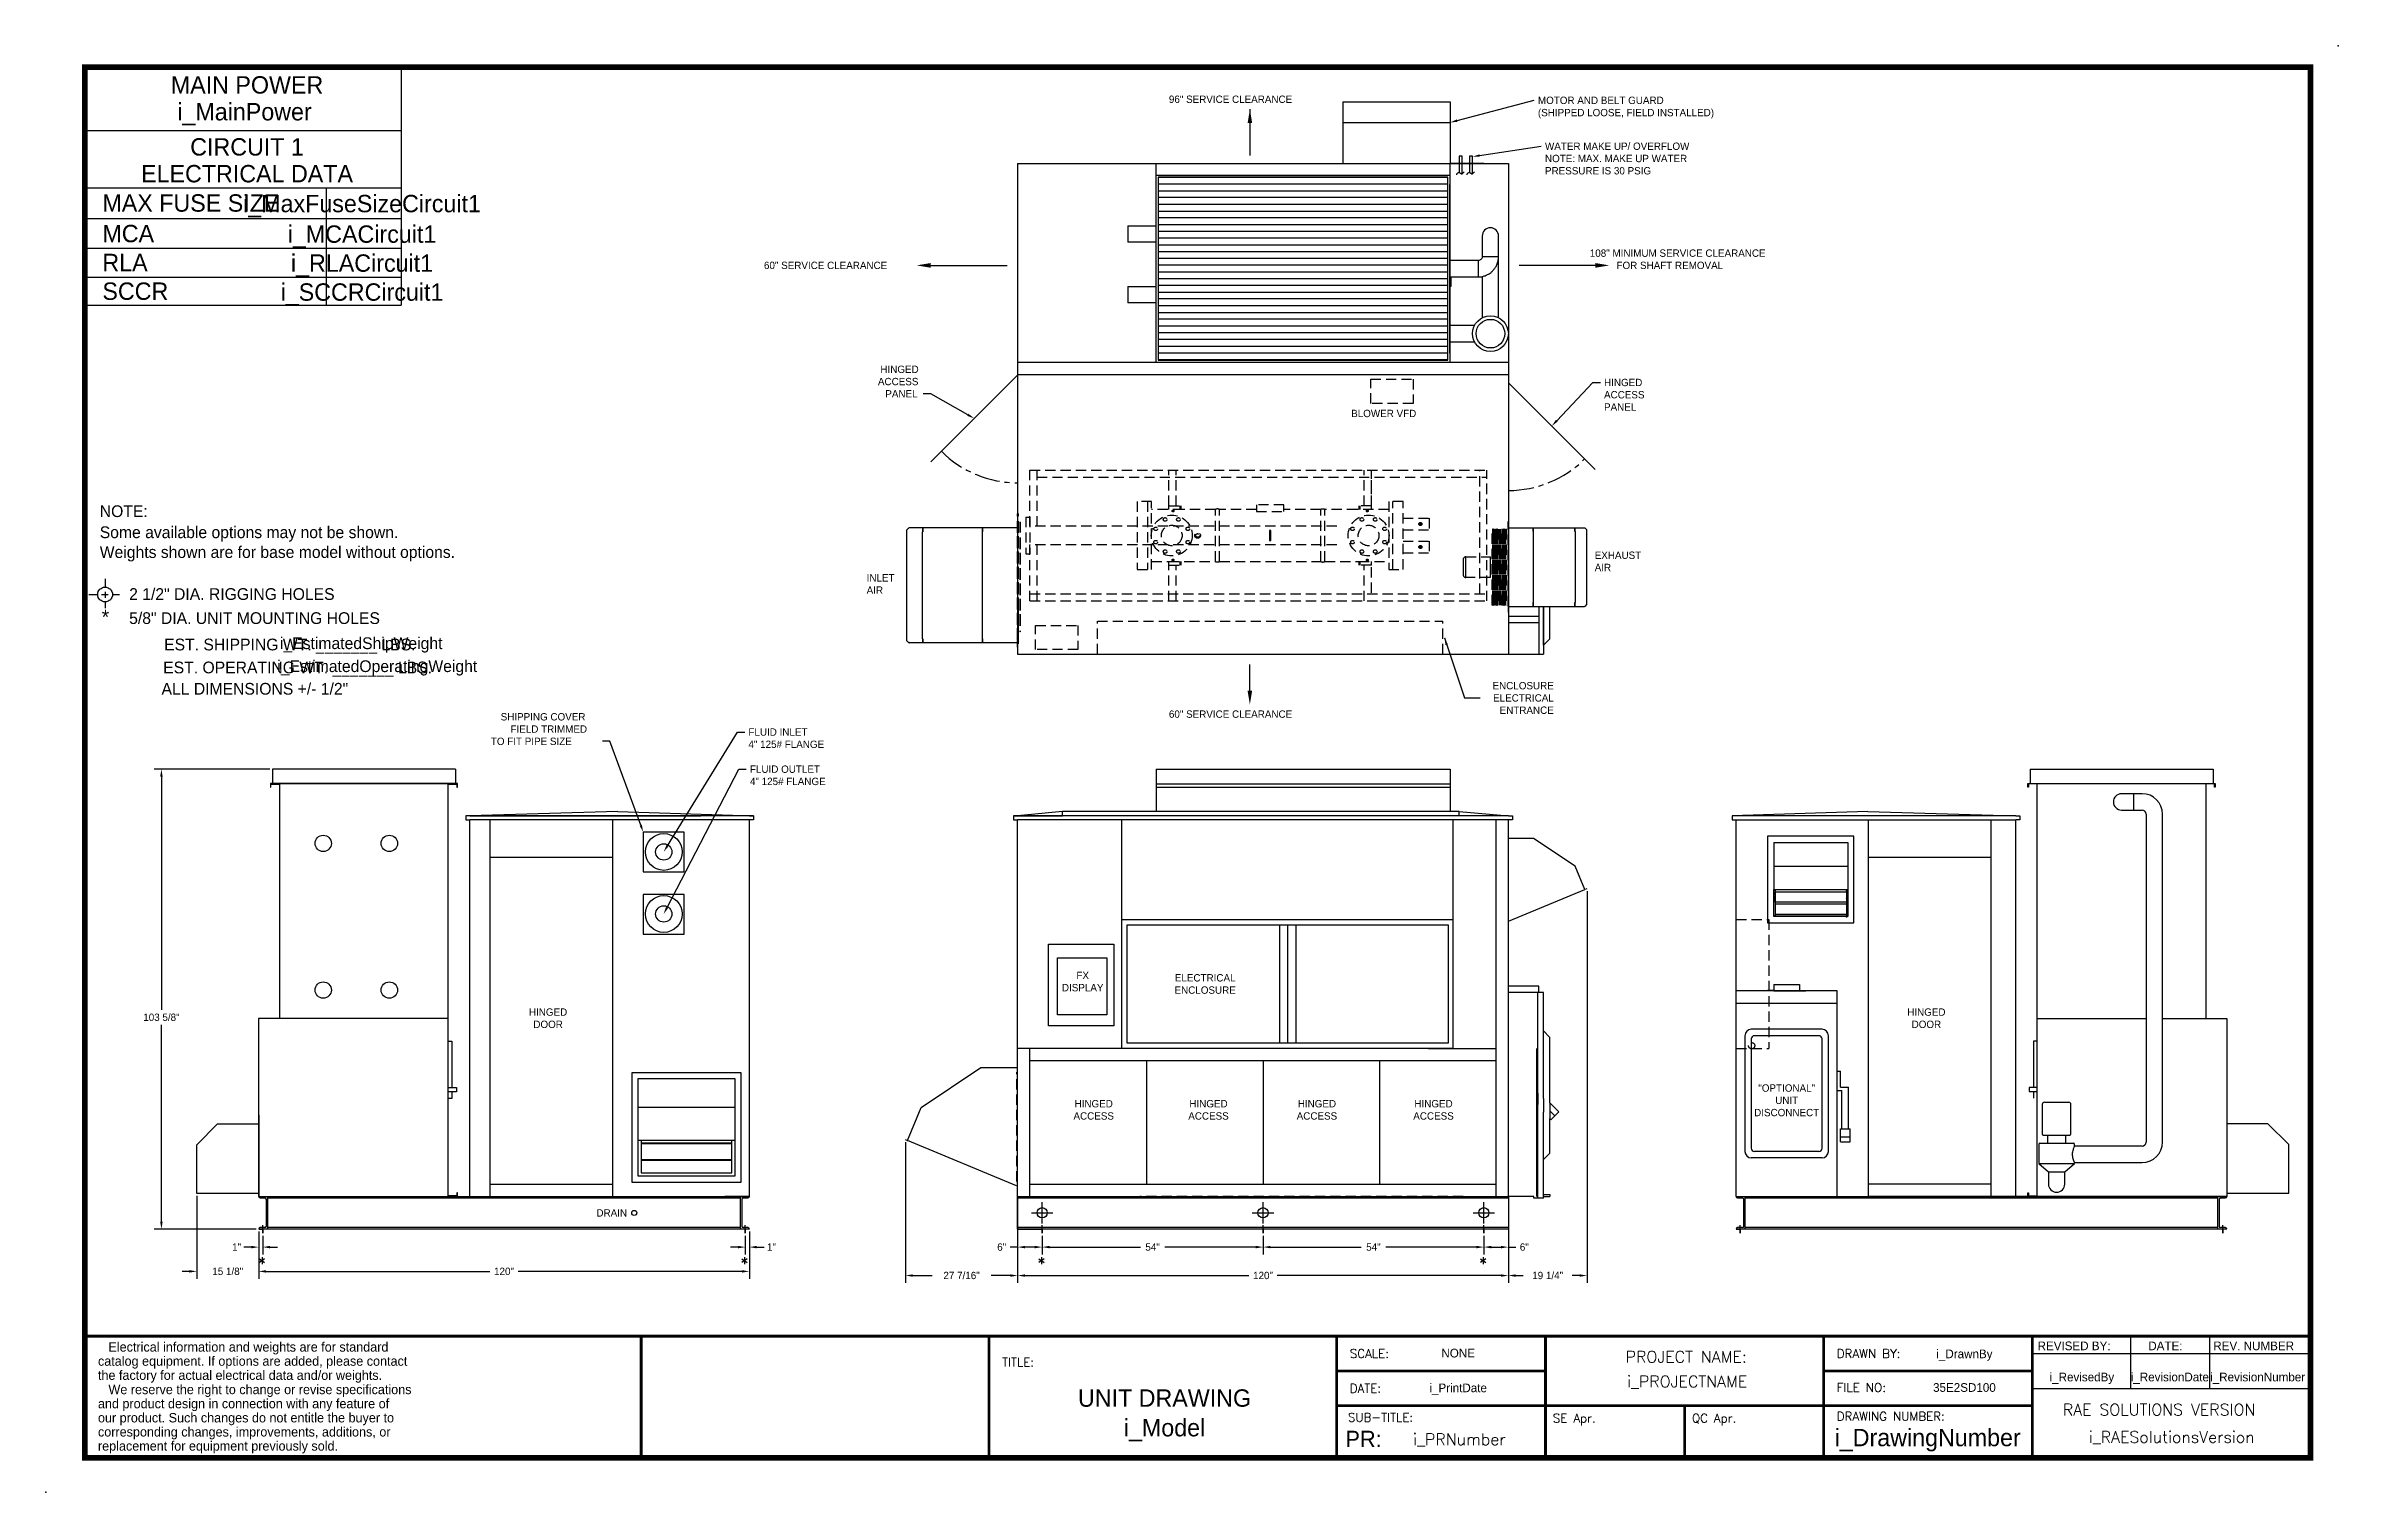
# Model space of a CAD drawing. Header units: inches. Extents: x -222 to 338, y -79 to 275.
import ezdxf
from ezdxf.enums import TextEntityAlignment as Align

# ---------------------------------------------------------------- set-up
doc = ezdxf.new("R2010")
doc.units = ezdxf.units.IN
doc.header["$MEASUREMENT"] = 0
doc.linetypes.add('CENTER', pattern=[2, 1.25, -0.25, 0.25, -0.25])
doc.linetypes.add('HIDDEN', pattern=[0.375, 0.25, -0.125])
doc.layers.get('0').update_dxf_attribs({"color": 10})
doc.layers.get('Defpoints').update_dxf_attribs({"color": 10})
doc.layers.add('C1E', color=1, linetype='Continuous')
doc.styles.add('ROMANS', font='romans.shx', dxfattribs={"height": 0.125})
doc.styles.add('SIMPLEX', font='SIMPLEX')
doc.dimstyles.get("Standard").update_dxf_attribs({"dimscale": 10, "dimtxt": 0.18, "dimasz": 0.18, "dimexe": 0.18, "dimexo": 0.0625, "dimgap": 0.09, "dimtad": 0, "dimtih": 1, "dimtoh": 1, "dimdec": 4, "dimzin": 0, "dimdsep": 46, "dimlunit": 5, "dimtxsty": 'Standard', "dimcen": -0.2, "dimadec": 0, "dimazin": 0, "dimtfac": 1, "dimtdec": 4, "dimtofl": 0, "dimtmove": 0, "dimatfit": 3, "dimfxl": 1, "dimfrac": 2, "dimtolj": 1, "dimtzin": 0, "dimarcsym": 0})

msp = doc.modelspace()

# ---------------------------------------------------------------- texts
at = {"color": 1}
for s, p in [('96" SERVICE CLEARANCE', (52.17573, 261.29826)), ('(SHIPPED LOOSE, FIELD INSTALLED)', (142.41856, 258.0339)), ('MOTOR AND BELT GUARD', (142.41856, 261.0339)), ('WATER MAKE UP/ OVERFLOW', (144.14675, 249.80358)), ('NOTE: MAX. MAKE UP WATER', (144.14675, 246.80358)), ('PRESSURE IS 30 PSIG', (144.14675, 243.80358)), ('108" MINIMUM SERVICE CLEARANCE', (155.10593, 223.65329)), ('60" SERVICE CLEARANCE', (-46.85135, 220.65329)), ('FOR SHAFT REMOVAL', (161.63719, 220.65329)), ('HINGED', (-18.3799, 195.23311)), ('ACCESS', (-18.9799, 192.23311)), ('PANEL', (-17.1799, 189.23311)), ('ACCESS', (158.5856, 189.01011)), ('HINGED', (158.5856, 192.01011)), ('BLOWER VFD', (96.75329, 184.4293)), ('PANEL', (158.5856, 186.01011)), ('60" SERVICE CLEARANCE', (52.17573, 110.87801)), ('SHIPPING COVER', (-111.23835, 110.22239)), ('FIELD TRIMMED', (-108.83835, 107.22239)), ('FLUID INLET', (-50.65234, 106.49483)), ('TO FIT PIPE SIZE', (-113.63835, 104.22239)), ('4" 125# FLANGE', (-50.65234, 103.49483)), ('4" 125# FLANGE', (-50.27645, 94.41204)), ('FLUID OUTLET', (-50.27645, 97.41204))]:
    msp.add_text(s, height=1.8, dxfattribs=at).set_placement(p)
at = {"lineweight": 30}
for s, height, p in [('NOTE:', 2.872143, (-209.28469, 159.98036)), ('Some available options may not be shown.', 2.8721434, (-209.28469, 154.82527)), ('Weights shown are for base model without options.', 2.8721434, (-209.28469, 149.98262)), ('2 1/2" DIA. RIGGING HOLES', 2.8721434, (-202.09434, 139.71325)), ('5/8" DIA. UNIT MOUNTING HOLES', 2.8721434, (-202.09434, 133.82207)), ('   Electrical information and weights are for standard', 2.3027287, (-209.72387, -44.18743)), ('REVISED BY:', 2.12625, (264.60397, -43.83674)), ('DATE:', 2.12625, (291.68029, -43.83674)), ('REV. NUMBER', 2.12625, (307.58068, -43.83674)), ('the factory for actual electrical data and/or weights.', 2.3027287, (-209.72387, -51.09561)), ('catalog equipment. If options are added, please contact', 2.3027287, (-209.72387, -47.64152)), ('and product design in connection with any feature of', 2.3027287, (-209.72387, -58.04736)), ('   We reserve the right to change or revise specifications', 2.3027287, (-209.72387, -54.59327)), ('our product. Such changes do not entitle the buyer to', 2.3027287, (-209.72387, -61.50145)), ('corresponding changes, improvements, additions, or ', 2.3027287, (-209.72387, -64.95555)), ('replacement for equipment previously sold.', 2.3027287, (-209.72387, -68.40964))]:
    msp.add_text(s, height=height, dxfattribs=at).set_placement(p)
for s, height, p in [('*', 3.53471, (-207.89009, 133.77233)), ('EST. SHIPPING WT. _______ LBS.', 2.8721434, (-162.80119, 127.36784)), ('i_EstimatedShipWeight', 2.8754396, (-145.34416, 127.6816)), ('EST. OPERATING WT. _______ LBS.', 2.8721434, (-160.89405, 121.74974)), ('i_EstimatedOperatingWeight', 2.8721434, (-141.41417, 122.06349)), ('ALL DIMENSIONS +/- 1/2"', 2.8721434, (-171.35224, 116.5373)), ('NONE', 2.12625, (122.91628, -45.61227)), ('i_DrawnBy', 2.12625, (246.7169, -45.79466)), ('i_RevisedBy', 2.12625, (275.43988, -51.46082)), ('i_RevisionDate', 2.12625, (296.95317, -51.46082)), ('i_RevisionNumber', 2.12625, (318.42513, -51.46082)), ('UNIT DRAWING', 4.2525, (51.10456, -57.66854)), ('i_PrintDate', 2.12625, (122.91628, -54.11727)), ('35E2SD100', 2.12625, (246.7169, -54.02113)), ('i_Model', 4.2525, (51.10456, -64.9163)), ('i_DrawingNumber', 4.2525, (237.73498, -67.3312))]:
    msp.add_text(s, height=height, dxfattribs=at).set_placement(p, align=Align.CENTER)
at = {"color": 1, "style": 'ROMANS'}
for p in [(-170.63017, -24.07268), (-52.63017, -24.07268), (19.9783, -24.07268), (127.9783, -24.07268)]:
    msp.add_text('*', height=2.99066, dxfattribs=at).set_placement(p)
at = {"lineweight": 30, "style": 'SIMPLEX'}
for s, height, p in [('SCALE:', 2.12625, (96.41706, -45.7246)), ('DRAWN BY:', 2.12625, (215.48706, -45.7246)), ('TITLE:', 2.12625, (11.36706, -47.85085)), ('DATE:', 2.12625, (96.41706, -54.2296)), ('FILE NO:', 2.12625, (215.48706, -54.02404)), ('SUB-TITLE:', 2.12625, (95.95632, -61.33154)), ('SE Apr.', 2.12625, (146.06557, -61.52913)), ('QC Apr.', 2.12625, (180.08557, -61.52913)), ('DRAWING NUMBER:', 2.12625, (215.48706, -61.07335)), ('RAE SOLUTIONS VERSION', 2.82366, (270.7821, -59.78765))]:
    msp.add_text(s, height=height, dxfattribs=at).set_placement(p)
for s, p in [('PROJECT NAME:', (178.70477, -46.85842)), ('i_PROJECTNAME', (178.91947, -52.90222)), ('i_PRNumber', (123.21452, -67.0438)), ('i_RAESolutionsVersion', (297.41787, -66.49694))]:
    msp.add_text(s, height=2.82366, dxfattribs=at).set_placement(p, align=Align.CENTER)
at = {"lineweight": 30}
msp.add_text('PR:', height=3.986719, dxfattribs=at).set_placement((104.22252, -67.53509), align=Align.RIGHT)
at = {"color": 1, "ltscale": 5, "char_height": 1.8}
for s, insert, attachment_point in [('EXHAUST\\PAIR', (156.30371, 151.54411), 1), ('INLET\\PAIR', (-21.73934, 146.01423), 1), ('ENCLOSURE\\PELECTRICAL\\PENTRANCE', (146.29811, 111.81241), 9), ('FX\\PDISPLAY', (31.09556, 46.34713), 5), ('ELECTRICAL\\PENCLOSURE', (61.04486, 45.7502), 5), ('HINGED\\PDOOR', (-99.64391, 37.37144), 5), ('HINGED\\PDOOR', (237.41541, 37.37144), 5), ('\\A1;103 5/8"', (-194.201, 37.60169), 5), ('HINGED\\PACCESS', (33.78793, 14.95482), 5), ('HINGED\\PACCESS', (61.8592, 14.95482), 5), ('HINGED\\PACCESS', (88.37367, 14.95482), 5), ('HINGED\\PACCESS', (116.88814, 14.95482), 5), ('"OPTIONAL"\\PUNIT\\PDISCONNECT', (203.25385, 21.1995), 2), ('DRAIN', (-80.32872, -11.14989), 9), ('\\A1;1"', (-175.81999, -18.61441), 5), ('\\A1;1"', (-45.01999, -18.61441), 5), ('\\A1;6"', (11.28848, -18.61441), 5), ('\\A1;6"', (139.08848, -18.61441), 5), ('\\A1;15 1/8"', (-177.98249, -24.55388), 5), ('\\A1;120"', (-110.41999, -24.55388), 5)]:
    msp.add_mtext(s, dxfattribs=dict(at, insert=insert, attachment_point=attachment_point))
at = {"layer": 'C1E', "lineweight": 30}
for s, p in [('MAIN POWER', (-173.26279, 263.57765)), ('i_MainPower', (-173.88369, 257.02289)), ('CIRCUIT 1', (-173.26279, 248.41898)), ('ELECTRICAL DATA', (-173.26279, 241.86422)), ('i_MaxFuseSizeCircuit1', (-145.1468, 234.54562)), ('i_MCACircuit1', (-145.1468, 227.07677)), ('i_RLACircuit1', (-145.1468, 219.98927)), ('i_SCCRCircuit1', (-145.1468, 212.90177))]:
    msp.add_text(s, height=4.2525, dxfattribs=at).set_placement(p, align=Align.CENTER)
for s, p in [('MAX FUSE SIZE', (-208.63588, 234.68903)), ('MCA', (-208.63588, 227.22018)), ('RLA', (-208.63588, 220.13268)), ('SCCR', (-208.63588, 213.11898))]:
    msp.add_text(s, height=4.2525, dxfattribs=at).set_placement(p)

# ---------------------------------------------------------------- blocks, each defined once
blk = doc.blocks.new('*D17')
at = {"color": 0, "lineweight": -2, "ltscale": 5}
for p, q in [((15.19, -15.46), (15.19, -27.37)), ((135.19, -15.46), (135.19, -27.37)), ((16.99, -25.57), (71.74, -25.57)), ((133.39, -25.57), (78.64, -25.57))]:
    blk.add_line(p, q, dxfattribs=at)
at = {"color": 0, "ltscale": 5}
for points in [[(16.99, -25.27), (16.99, -25.87), (15.19, -25.57)], [(133.39, -25.27), (133.39, -25.87), (135.19, -25.57)]]:
    blk.add_solid(points, dxfattribs=at)
at = {"layer": 'Defpoints', "color": 0, "ltscale": 5}
for p in [(15.19, -14.84), (135.19, -14.84), (135.19, -25.57)]:
    blk.add_point(p, dxfattribs=at)
at = {"color": 0, "ltscale": 5, "insert": (75.19, -25.57), "char_height": 1.8, "attachment_point": 5}
blk.add_mtext('\\A1;120"', dxfattribs=at)
blk = doc.blocks.new('*D18')
at = {"color": 0, "lineweight": -2, "ltscale": 5}
for p, q in [((-12.25, 7.02), (-12.25, -27.37)), ((15.19, -6.84), (15.19, -27.37)), ((-10.45, -25.57), (-5.73, -25.57)), ((13.39, -25.57), (8.67, -25.57))]:
    blk.add_line(p, q, dxfattribs=at)
at = {"color": 0, "ltscale": 5}
for points in [[(-10.45, -25.27), (-10.45, -25.87), (-12.25, -25.57)], [(13.39, -25.27), (13.39, -25.87), (15.19, -25.57)]]:
    blk.add_solid(points, dxfattribs=at)
at = {"layer": 'Defpoints', "color": 0, "ltscale": 5}
for p in [(-12.25, 7.64), (15.19, -6.21), (15.19, -25.57)]:
    blk.add_point(p, dxfattribs=at)
at = {"color": 0, "ltscale": 5, "insert": (1.47, -25.57), "char_height": 1.8, "attachment_point": 5}
blk.add_mtext('\\A1;27 7/16"', dxfattribs=at)
blk = doc.blocks.new('*D19')
at = {"color": 0, "lineweight": -2, "ltscale": 5}
for p, q in [((154.42, 68.48), (154.42, -27.37)), ((135.19, -7.21), (135.19, -27.37)), ((136.99, -25.57), (138.8, -25.57)), ((152.62, -25.57), (150.8, -25.57))]:
    blk.add_line(p, q, dxfattribs=at)
at = {"color": 0, "ltscale": 5}
for points in [[(136.99, -25.27), (136.99, -25.87), (135.19, -25.57)], [(152.62, -25.27), (152.62, -25.87), (154.42, -25.57)]]:
    blk.add_solid(points, dxfattribs=at)
at = {"layer": 'Defpoints', "color": 0, "ltscale": 5}
for p in [(154.42, 69.1), (135.19, -6.59), (135.19, -25.57)]:
    blk.add_point(p, dxfattribs=at)
at = {"color": 0, "ltscale": 5, "insert": (144.8, -25.57), "char_height": 1.8, "attachment_point": 5}
blk.add_mtext('\\A1;19 1/4"', dxfattribs=at)
blk = doc.blocks.new('*D20')
at = {"color": 0, "lineweight": -2, "ltscale": 5}
for p, q in [((21.19, -15.84), (21.19, -20.41)), ((75.19, -15.84), (75.19, -20.41)), ((22.99, -18.61), (45.19, -18.61)), ((73.39, -18.61), (51.19, -18.61))]:
    blk.add_line(p, q, dxfattribs=at)
at = {"color": 0, "ltscale": 5}
for points in [[(22.99, -18.31), (22.99, -18.91), (21.19, -18.61)], [(73.39, -18.31), (73.39, -18.91), (75.19, -18.61)]]:
    blk.add_solid(points, dxfattribs=at)
at = {"layer": 'Defpoints', "color": 0, "ltscale": 5}
for p in [(21.19, -15.21), (75.19, -15.21), (75.19, -18.61)]:
    blk.add_point(p, dxfattribs=at)
at = {"color": 0, "ltscale": 5, "insert": (48.19, -18.61), "char_height": 1.8, "attachment_point": 5}
blk.add_mtext('\\A1;54"', dxfattribs=at)
blk = doc.blocks.new('*D21')
at = {"color": 0, "lineweight": -2, "ltscale": 5}
for p, q in [((75.19, -15.84), (75.19, -20.41)), ((129.19, -15.84), (129.19, -20.41)), ((76.99, -18.61), (99.19, -18.61)), ((127.39, -18.61), (105.19, -18.61))]:
    blk.add_line(p, q, dxfattribs=at)
at = {"color": 0, "ltscale": 5}
for points in [[(76.99, -18.31), (76.99, -18.91), (75.19, -18.61)], [(127.39, -18.31), (127.39, -18.91), (129.19, -18.61)]]:
    blk.add_solid(points, dxfattribs=at)
at = {"layer": 'Defpoints', "color": 0, "ltscale": 5}
for p in [(75.19, -15.21), (129.19, -15.21), (75.19, -18.61)]:
    blk.add_point(p, dxfattribs=at)
at = {"color": 0, "ltscale": 5, "insert": (102.19, -18.61), "char_height": 1.8, "attachment_point": 5}
blk.add_mtext('\\A1;54"', dxfattribs=at)

# ---------------------------------------------------------------- dimensions: what is measured, and where the dimension line sits
at = {"ltscale": 5}
for base, p1, p2, picture, middle in [((135.18848, -25.57427), (154.42148, 69.10151), (135.18848, -6.58581), '*D19', (144.80498, -25.57427)), ((15.188481, -25.574274), (-12.253466, 7.642351), (15.188481, -6.21081), '*D18', (1.467508, -25.574274)), ((135.18848, -25.57427), (15.18848, -14.83581), (135.18848, -14.83581), '*D17', (75.18848, -25.57427)), ((75.18848, -18.61441), (21.18848, -15.21081), (75.18848, -15.21081), '*D20', (48.18848, -18.61441)), ((75.18848, -18.61441), (129.18848, -15.21081), (75.18848, -15.21081), '*D21', (102.18848, -18.61441))]:
    dim = msp.add_linear_dim(base=base, p1=p1, p2=p2, dimstyle='Standard', override={"dimpost": '"'}, dxfattribs=at)
    dim.commit()
    dim.dimension.update_dxf_attribs({"geometry": picture, "text_midpoint": middle})

# ---------------------------------------------------------------- linework, layer by layer
at = {"color": 1, "ltscale": 5}
for p, q in [((71.97907, 259.74799), (71.97907, 248.46555)), ((123.8674, 248.25322), (123.13583, 248.25322)), ((123.13583, 248.25322), (123.13583, 244.32162)), ((123.8674, 243.95522), (123.8674, 248.25322)), ((126.39175, 248.25322), (125.66018, 248.25322)), ((125.66018, 248.25322), (125.66018, 244.32162)), ((126.39175, 243.95522), (126.39175, 248.25322)), ((15.18848, 246.47461), (135.18848, 246.47461)), ((15.18848, 246.47461), (15.18848, 126.47461)), ((129.17248, 246.47461), (120.92248, 246.47461)), ((123.8674, 246.47461), (125.66018, 246.47461)), ((135.18848, 246.47461), (135.18848, 126.47461)), ((-7.688, 221.55329), (12.58569, 221.55329)), ((158.06496, 221.55329), (137.79127, 221.55329)), ((15.18848, 197.84961), (135.18848, 197.84961)), ((15.18848, 194.71849), (-6.02472, 173.50529)), ((15.18848, 194.84961), (135.18848, 194.84961)), ((135.18848, 194.84961), (135.18848, 188.84961)), ((135.18848, 192.84961), (156.40168, 171.6364)), ((-11.87847, 156.82969), (-11.47519, 157.26619)), ((-11.47519, 157.26619), (-11.41837, 157.26619)), ((15.31248, 157.32869), (-11.35971, 157.32869)), ((-8.00128, 157.26519), (-8.00128, 156.32869)), ((-8.00092, 157.26519), (-8.00128, 157.26519)), ((-8.00092, 156.32869), (-8.00092, 157.26519)), ((6.59703, 157.26519), (6.59703, 156.32869)), ((6.59758, 157.26519), (6.59758, 157.26619)), ((6.59758, 156.32869), (6.59758, 157.26519)), ((15.18848, 157.74213), (15.18848, 129.61513)), ((135.13223, 157.44944), (135.13223, 158.88594)), ((135.13223, 158.88594), (135.19473, 158.88594)), ((135.19473, 157.44944), (135.13223, 157.44944)), ((135.13223, 157.44944), (135.13223, 138.07244)), ((135.19473, 157.44944), (135.19473, 158.88594)), ((135.19573, 158.88594), (135.19573, 157.44844)), ((135.19573, 157.44844), (135.19573, 157.38594)), ((135.19573, 157.38594), (153.78397, 157.38594)), ((135.19573, 157.38494), (141.25635, 157.38494)), ((141.25635, 157.38494), (141.25635, 157.38594)), ((141.25635, 156.44844), (141.25635, 157.38494)), ((141.2569, 157.38494), (151.44093, 157.38494)), ((141.2569, 157.38494), (141.2569, 156.44844)), ((151.44093, 156.44844), (151.44093, 157.38494)), ((151.44093, 157.38494), (151.4413, 157.38494)), ((151.4413, 157.38494), (153.7849, 157.38494)), ((151.4413, 157.38494), (151.4413, 156.44844)), ((153.7849, 157.38494), (153.84264, 157.38494)), ((153.84263, 157.38594), (153.89946, 157.38594)), ((153.89946, 157.38594), (154.30273, 156.94944)), ((-11.87847, 129.70269), (-11.87847, 156.82969)), ((-8.05016, 130.20369), (-8.05016, 156.32869)), ((-8.04979, 130.20369), (-8.04979, 156.32869)), ((-8.00128, 156.32869), (-8.00092, 156.32869)), ((6.57867, 130.20369), (6.57867, 156.32869)), ((6.57923, 130.20369), (6.57923, 156.32869)), ((15.12498, 153.64149), (15.12498, 155.07899)), ((15.12498, 153.64149), (15.12498, 153.57899)), ((15.18848, 155.07899), (15.12598, 155.07899)), ((15.12598, 153.64249), (15.12598, 155.07899)), ((15.12598, 153.64249), (15.18848, 153.64249)), ((15.18848, 153.64249), (15.18848, 155.07899)), ((141.2747, 156.44844), (141.2747, 139.07344)), ((141.27525, 156.44844), (141.27525, 139.07344)), ((151.4413, 156.44844), (151.44093, 156.44844)), ((151.4898, 156.44844), (151.4898, 139.07344)), ((151.49017, 156.44844), (151.49017, 139.07344)), ((154.30273, 156.94944), (154.30273, 138.57244)), ((15.37598, 128.99082), (15.37598, 138.99082)), ((15.37598, 128.99082), (15.37598, 138.99082)), ((135.19473, 138.07244), (135.13223, 138.07244)), ((135.13223, 138.07244), (135.13223, 136.63594)), ((135.13223, 136.63594), (135.19473, 136.63594)), ((135.19473, 138.07244), (135.19473, 136.63594)), ((135.19573, 138.13694), (141.25635, 138.13694)), ((135.19573, 138.07344), (135.19573, 138.13594)), ((135.19573, 138.13594), (153.78397, 138.13594)), ((135.19573, 138.07344), (135.19573, 136.63594)), ((141.25635, 139.07344), (141.25635, 138.13694)), ((141.25635, 138.13694), (141.25635, 138.13594)), ((141.2569, 138.13694), (141.2569, 139.07344)), ((141.2569, 138.13694), (151.44093, 138.13694)), ((151.44093, 139.07344), (151.44093, 138.13694)), ((151.4413, 139.07344), (151.44093, 139.07344)), ((151.44093, 138.13694), (151.4413, 138.13694)), ((151.4413, 138.13694), (151.4413, 139.07344)), ((151.4413, 138.13694), (153.7849, 138.13694)), ((153.7849, 138.13694), (153.84264, 138.13694)), ((153.89946, 138.13594), (153.84263, 138.13594)), ((154.30273, 138.57244), (153.89946, 138.13594)), ((-11.47519, 129.26619), (-11.87847, 129.70269)), ((-11.41837, 129.26619), (-11.47519, 129.26619)), ((-11.36063, 129.26719), (-11.41837, 129.26719)), ((-11.35971, 129.20369), (-11.35971, 129.26619)), ((15.31248, 129.20369), (-11.35971, 129.20369)), ((-8.00128, 129.26719), (-8.00128, 130.20369)), ((-8.00128, 130.20369), (-8.00092, 130.20369)), ((-8.00092, 129.26719), (-8.00128, 129.26719)), ((-8.00092, 130.20369), (-8.00092, 129.26719)), ((6.59703, 129.26719), (6.59703, 130.20369)), ((6.59758, 130.20369), (6.59758, 129.26719)), ((6.59758, 129.26719), (6.59758, 129.26619)), ((15.12498, 129.61613), (15.12498, 129.67863)), ((15.12498, 128.17863), (15.12498, 129.61613)), ((15.12598, 129.61513), (15.18848, 129.61513)), ((15.12598, 129.61513), (15.12598, 128.17863)), ((15.18848, 129.61513), (15.18848, 128.17863)), ((15.18848, 128.17863), (15.12598, 128.17863)), ((15.18848, 126.47461), (135.18848, 126.47461)), ((71.97907, 115.9323), (71.97907, 123.91111)), ((-167.66999, 98.28919), (-196.001, 98.28919)), ((-194.201, 96.48919), (-194.201, 39.40169)), ((-118.79499, 86.91419), (-119.79499, 86.91419)), ((-119.79499, 86.91419), (-119.79499, 85.91419)), ((-119.79499, 85.91419), (-118.79499, 85.91419)), ((-82.60749, 87.91419), (-118.79499, 86.91419)), ((-118.79499, 86.91419), (-62.26565, 86.91419)), ((-49.41999, 86.91419), (-118.79499, 86.91419)), ((-118.79499, -6.21081), (-118.79499, 85.91419)), ((-49.41999, 85.91419), (-118.79499, 85.91419)), ((-113.79499, -6.21081), (-113.79499, 85.91419)), ((-83.79499, -6.21081), (-83.79499, 85.91419)), ((-82.60749, 87.91419), (-49.41999, 86.91419)), ((-50.41999, 86.91419), (-49.41999, 86.91419)), ((-50.41999, -6.21081), (-50.41999, 85.91419)), ((-49.41999, 86.91419), (-49.41999, 85.91419)), ((15.18848, 86.91419), (14.18848, 86.91419)), ((14.18848, 86.91419), (14.18848, 85.91419)), ((14.18848, 86.91419), (26.18848, 86.91419)), ((14.18848, 85.91419), (15.18848, 85.91419)), ((26.18848, 87.91419), (15.18848, 86.91419)), ((135.18848, 86.91419), (15.18848, 86.91419)), ((15.18848, -6.21081), (15.18848, 85.91419)), ((136.18848, 85.91419), (15.18848, 85.91419)), ((26.18848, 86.91419), (26.18848, 87.91419)), ((123.18848, 87.91419), (26.18848, 87.91419)), ((40.68848, 30.0002), (40.68848, 85.91419)), ((121.68848, 30.0002), (121.68848, 85.91419)), ((123.18848, 86.91419), (123.18848, 87.91419)), ((123.18848, 87.91419), (135.18848, 86.91419)), ((135.18848, 86.91419), (123.18848, 86.91419)), ((132.21742, -6.21081), (132.21742, 85.91419)), ((135.18848, 86.91419), (136.18848, 86.91419)), ((135.18848, -6.21081), (135.18848, 85.91419)), ((136.18848, 86.91419), (136.18848, 85.91419)), ((223.07683, 87.91419), (189.88933, 86.91419)), ((259.26433, 86.91419), (189.88933, 86.91419)), ((190.88933, 86.91419), (189.88933, 86.91419)), ((189.88933, 86.91419), (189.88933, 85.91419)), ((189.88933, 85.91419), (190.88933, 85.91419)), ((189.88933, 85.91419), (259.26433, 85.91419)), ((190.88933, -6.21081), (190.88933, 85.91419)), ((223.07683, 87.91419), (259.26433, 86.91419)), ((223.26433, -6.21081), (223.26433, 85.91419)), ((253.26433, -6.21081), (253.26433, 85.91419)), ((259.26433, 86.91419), (260.26433, 86.91419)), ((259.26433, -6.21081), (259.26433, 85.91419)), ((260.26433, 85.91419), (259.26433, 85.91419)), ((260.26433, 86.91419), (260.26433, 85.91419)), ((-66.35806, 82.90607), (-76.37433, 82.90607)), ((-76.37433, 82.90607), (-76.37433, 73.18693)), ((-66.35806, 73.18693), (-66.35806, 82.90607)), ((141.3751, 81.34732), (135.31448, 81.34732)), ((151.55913, 74.54257), (141.3751, 81.34732)), ((-113.79499, 76.78919), (-83.79499, 76.78919)), ((-76.37433, 73.18693), (-66.35806, 73.18693)), ((153.90272, 68.88463), (151.55913, 74.54257)), ((223.26433, 76.78919), (253.26433, 76.78919)), ((-118.79499, -6.21081), (-118.79499, 69.91419)), ((-66.35806, 67.64364), (-76.37433, 67.64364)), ((-76.37433, 67.64364), (-76.37433, 57.9245)), ((-66.35806, 57.9245), (-66.35806, 67.64364)), ((135.25098, 61.15882), (153.90272, 68.88463)), ((154.01821, 68.93446), (154.42148, 69.10151)), ((-76.37433, 57.9245), (-66.35806, 57.9245)), ((40.68848, 61.5002), (121.68848, 61.5002)), ((41.93848, 31.2502), (41.93848, 60.2502)), ((41.93848, 60.2502), (120.43848, 60.2502)), ((120.43848, 60.2502), (120.43848, 31.2502)), ((-194.201, -12.41081), (-194.201, 35.80169)), ((40.68848, 30.0002), (15.18848, 30.0002)), ((18.15954, -6.21081), (18.15954, 30.0002)), ((121.68848, 30.0002), (40.68848, 30.0002)), ((121.68848, 30.0002), (40.68848, 30.0002)), ((120.43848, 31.2502), (41.93848, 31.2502)), ((120.43848, 31.2502), (41.93848, 31.2502)), ((115.68848, 30.0002), (132.21742, 30.0002)), ((142.15954, -6.21081), (142.15954, 30.0002)), ((-8.37536, 15.53566), (6.22258, 25.28969)), ((6.22258, 25.28969), (14.93748, 25.28969)), ((-11.73471, 7.42547), (-8.37536, 15.53566)), ((-11.85019, 7.47531), (-12.25347, 7.64235)), ((-11.79337, 7.44978), (-11.73471, 7.42547)), ((14.93748, -3.62251), (-11.73471, 7.42547)), ((-113.79499, -3.21081), (-83.79499, -3.21081)), ((18.15954, -3.21081), (132.21742, -3.21081)), ((253.26433, -3.21081), (223.26433, -3.21081)), ((-185.54499, -6.08581), (-185.54499, -26.35388)), ((-170.41999, -6.21081), (-50.41999, -6.21081)), ((-170.41999, -6.21081), (-170.41999, -6.21081)), ((-170.04499, -6.58581), (-168.91999, -6.58581)), ((-168.54499, -13.46081), (-168.54499, -6.96081)), ((-168.16999, -14.21081), (-168.16999, -6.21081)), ((-168.16999, -6.58581), (-52.66999, -6.58581)), ((-121.79499, -6.21081), (-118.79499, -6.21081)), ((-118.79499, -6.21081), (-112.79499, -6.21081)), ((-50.41999, -6.21081), (-56.41999, -6.21081)), ((-53.91999, -6.58581), (-52.79499, -6.58581)), ((-52.66999, -6.21081), (-52.66999, -14.21081)), ((-52.29499, -6.96081), (-52.29499, -13.46081)), ((-51.91999, -6.58581), (-50.79499, -6.58581)), ((-50.41999, -6.21081), (-50.41999, -6.21081)), ((15.18848, -6.21081), (135.18848, -6.21081)), ((15.18848, -14.21081), (15.18848, -6.21081)), ((15.18848, -6.58581), (135.18848, -6.58581)), ((135.18848, -6.21081), (135.18848, -14.21081)), ((190.88933, -6.21081), (190.88933, -6.21081)), ((190.88933, -6.21081), (310.88933, -6.21081)), ((191.26433, -6.58581), (192.38933, -6.58581)), ((192.76433, -13.46081), (192.76433, -6.96081)), ((193.13933, -14.21081), (193.13933, -6.21081)), ((193.13933, -6.58581), (308.63933, -6.58581)), ((253.26433, -6.21081), (223.26433, -6.21081)), ((259.26433, -6.21081), (253.26433, -6.21081)), ((262.26433, -6.21081), (259.26433, -6.21081)), ((262.26433, -6.21081), (259.26433, -6.21081)), ((308.63933, -6.21081), (308.63933, -14.21081)), ((309.01433, -6.96081), (309.01433, -13.46081)), ((309.38933, -6.58581), (310.51433, -6.58581)), ((310.88933, -6.21081), (310.88933, -6.21081)), ((-171.04499, -14.21081), (-196.001, -14.21081)), ((-50.41999, -14.21081), (-170.41999, -14.21081)), ((-170.41999, -14.21081), (-170.41999, -14.21081)), ((-170.41999, -14.21081), (-169.41999, -14.21081)), ((-170.41999, -14.83581), (-170.41999, -20.41441)), ((-170.41999, -15.46081), (-170.41999, -26.35388)), ((-170.41999, -15.46081), (-170.41999, -26.35388)), ((-168.91999, -13.83581), (-170.04499, -13.83581)), ((-169.41999, -15.21081), (-169.41999, -13.21081)), ((-169.41999, -14.21081), (-169.41999, -15.21081)), ((-169.41999, -15.83581), (-169.41999, -20.41441)), ((-52.66999, -13.83581), (-168.16999, -13.83581)), ((-50.79499, -13.83581), (-51.91999, -13.83581)), ((-51.41999, -15.21081), (-51.41999, -13.21081)), ((-50.41999, -14.21081), (-51.41999, -14.21081)), ((-51.41999, -14.21081), (-51.41999, -15.21081)), ((-51.41999, -15.83581), (-51.41999, -20.41441)), ((-50.41999, -14.21081), (-50.41999, -14.21081)), ((-50.41999, -14.83581), (-50.41999, -26.35388)), ((-50.41999, -14.83581), (-50.41999, -20.41441)), ((135.18848, -13.83581), (15.18848, -13.83581)), ((135.18848, -14.21081), (15.18848, -14.21081)), ((15.18848, -14.21081), (21.18848, -14.21081)), ((15.18848, -14.83581), (15.18848, -20.41441)), ((21.18848, -15.21081), (21.18848, -13.21081)), ((21.18848, -14.21081), (21.18848, -15.21081)), ((21.18848, -15.83581), (21.18848, -20.41441)), ((21.18848, -16.46081), (21.18848, -20.41441)), ((75.18848, -15.21081), (75.18848, -13.21081)), ((75.18848, -14.21081), (75.18848, -15.21081)), ((129.18848, -15.21081), (129.18848, -13.21081)), ((135.18848, -14.21081), (129.18848, -14.21081)), ((129.18848, -14.21081), (129.18848, -15.21081)), ((129.18848, -15.83581), (129.18848, -20.41441)), ((129.18848, -16.46081), (129.18848, -20.41441)), ((135.18848, -14.83581), (135.18848, -20.41441)), ((310.88933, -14.21081), (190.88933, -14.21081)), ((190.88933, -14.21081), (190.88933, -14.21081)), ((190.88933, -14.21081), (191.88933, -14.21081)), ((192.38933, -13.83581), (191.26433, -13.83581)), ((191.88933, -15.21081), (191.88933, -13.21081)), ((191.88933, -14.21081), (191.88933, -15.21081)), ((308.63933, -13.83581), (193.13933, -13.83581)), ((310.51433, -13.83581), (309.38933, -13.83581)), ((309.88933, -15.21081), (309.88933, -13.21081)), ((310.88933, -14.21081), (309.88933, -14.21081)), ((309.88933, -14.21081), (309.88933, -15.21081)), ((310.88933, -14.21081), (310.88933, -14.21081)), ((-172.21999, -18.61441), (-174.01999, -18.61441)), ((-167.61999, -18.61441), (-165.81999, -18.61441)), ((-53.21999, -18.61441), (-55.01999, -18.61441)), ((-48.61999, -18.61441), (-46.81999, -18.61441)), ((15.18848, -18.61441), (13.38848, -18.61441)), ((19.38848, -18.61441), (16.98848, -18.61441)), ((130.98848, -18.61441), (133.38848, -18.61441)), ((135.18848, -18.61441), (136.98848, -18.61441)), ((-187.34499, -24.55388), (-189.14499, -24.55388)), ((-168.61999, -24.55388), (-166.81999, -24.55388)), ((-168.61999, -24.55388), (-113.86999, -24.55388)), ((-52.21999, -24.55388), (-106.96999, -24.55388))]:
    msp.add_line(p, q, dxfattribs=at)
at = {"color": 1, "linetype": 'Continuous'}
for p, q in [((94.67248, 261.59961), (94.67248, 256.50861)), ((94.67248, 261.59961), (120.92248, 261.59961)), ((120.92248, 261.59961), (120.92248, 256.50861)), ((94.67248, 256.50861), (120.92248, 256.50861)), ((94.67248, 256.50861), (94.67248, 246.47461)), ((120.92248, 256.50861), (120.92248, 246.47461)), ((49.04748, 246.47461), (120.92248, 246.47461)), ((49.04748, 243.59961), (49.04748, 246.47461)), ((49.04748, 241.34961), (49.04748, 243.59961)), ((49.04748, 243.59961), (120.92248, 243.59961)), ((49.04748, 200.09961), (49.04748, 241.34961)), ((49.06348, 241.34961), (49.04748, 241.34961)), ((49.06348, 200.09961), (49.06348, 241.34961)), ((120.42248, 243.09961), (49.54748, 243.09961)), ((49.54748, 243.09961), (49.54748, 198.34961)), ((120.42213, 243.02947), (49.57769, 243.02947)), ((120.42213, 241.42947), (49.57769, 241.42947)), ((120.42248, 198.34961), (120.42248, 243.09961)), ((120.90648, 241.34961), (120.92248, 241.34961)), ((120.90648, 200.09961), (120.90648, 241.34961)), ((120.92248, 243.59961), (120.92248, 246.47461)), ((120.92248, 241.34961), (120.92248, 243.59961)), ((120.92248, 200.09961), (120.92248, 241.34961)), ((120.42213, 239.74058), (49.57769, 239.74058)), ((120.42213, 238.14058), (49.57769, 238.14058)), ((120.42213, 236.45169), (49.57769, 236.45169)), ((42.15648, 231.25484), (42.15648, 227.25476)), ((42.15648, 231.25484), (49.04748, 231.25484)), ((120.42213, 234.7628), (49.57769, 234.7628)), ((120.42213, 233.1628), (49.57769, 233.1628)), ((120.42213, 231.47391), (49.57769, 231.47391)), ((120.42213, 229.87391), (49.57769, 229.87391)), ((49.04748, 227.25484), (42.15648, 227.25484)), ((120.42213, 228.18502), (49.57769, 228.18502)), ((120.42213, 226.49613), (49.57769, 226.49613)), ((120.42213, 224.89613), (49.57769, 224.89613)), ((128.79748, 228.74052), (128.79748, 225.74052)), ((128.79748, 225.74052), (128.79748, 223.74052)), ((132.79748, 225.74052), (132.79748, 228.74052)), ((132.79748, 223.74052), (132.79748, 225.74052)), ((120.42213, 223.20725), (49.57769, 223.20725)), ((120.42213, 221.60725), (49.57769, 221.60725)), ((120.42213, 219.91836), (49.57769, 219.91836)), ((127.81348, 222.72461), (120.92248, 222.72461)), ((120.92248, 218.72461), (127.81348, 218.72461)), ((127.81348, 222.72461), (127.81348, 218.72453)), ((128.79748, 223.74052), (132.79756, 223.74052)), ((128.79748, 218.82616), (128.79748, 208.73252)), ((132.79748, 208.74901), (132.79748, 223.74052)), ((42.15648, 216.40591), (42.15648, 212.40583)), ((42.15648, 216.40591), (49.04748, 216.40591)), ((120.42213, 218.22947), (49.57769, 218.22947)), ((120.42213, 216.62947), (49.57769, 216.62947)), ((120.42213, 214.94058), (49.57769, 214.94058)), ((120.42213, 213.34058), (49.57769, 213.34058)), ((121.17248, 218.47461), (120.92248, 218.47461)), ((120.92248, 216.47461), (121.17248, 216.47461)), ((121.17248, 216.47461), (121.17248, 218.47461)), ((49.04748, 212.40591), (42.15648, 212.40591)), ((120.42213, 211.65169), (49.57769, 211.65169)), ((120.42213, 209.9628), (49.57769, 209.9628)), ((120.42213, 208.3628), (49.57769, 208.3628)), ((120.42213, 206.67391), (49.57769, 206.67391)), ((120.42213, 205.07391), (49.57769, 205.07391)), ((120.42213, 203.38502), (49.57769, 203.38502)), ((126.92239, 206.84961), (120.92248, 206.84961)), ((120.92248, 202.84961), (126.92239, 202.84961)), ((49.04748, 197.84961), (49.04748, 200.09961)), ((49.06348, 200.09961), (49.04748, 200.09961)), ((49.04748, 197.84961), (120.92248, 197.84961)), ((49.54748, 198.34961), (120.42248, 198.34961)), ((120.42213, 201.69613), (49.57769, 201.69613)), ((120.42213, 200.09613), (49.57769, 200.09613)), ((120.42213, 198.40725), (49.57769, 198.40725)), ((120.90648, 200.09961), (120.92248, 200.09961)), ((120.92248, 197.84961), (120.92248, 200.09961)), ((-122.31099, 98.27319), (-167.06099, 98.27319)), ((-167.06099, 98.27319), (-167.06099, 94.77319)), ((-122.31099, 98.27319), (-122.31099, 94.77319)), ((262.76433, 98.30519), (307.51433, 98.30519)), ((262.76433, 98.30519), (262.76433, 94.80519)), ((307.51433, 98.30519), (307.51433, 94.80519)), ((-167.56099, 94.77319), (-167.56099, 93.89319)), ((-165.31099, 94.77319), (-167.56099, 94.77319)), ((-167.56099, 93.89319), (-167.43599, 93.89319)), ((-167.43599, 94.64819), (-165.31099, 94.64819)), ((-167.43599, 93.89319), (-167.43599, 94.64819)), ((-165.31099, 94.77319), (-165.31099, 94.75719)), ((-124.06099, 94.77319), (-165.31099, 94.77319)), ((-124.06099, 94.75719), (-165.31099, 94.75719)), ((-165.31099, 94.64819), (-165.31099, 37.28919)), ((-121.81099, 94.77319), (-124.06099, 94.77319)), ((-124.06099, 94.77319), (-124.06099, 94.75719)), ((-124.06099, 37.28919), (-124.06099, 94.64819)), ((-124.06099, 94.64819), (-121.93599, 94.64819)), ((-121.93599, 94.64819), (-121.93599, 93.89319)), ((-121.93599, 93.89319), (-121.81099, 93.89319)), ((-121.81099, 93.89319), (-121.81099, 94.77319)), ((262.26433, 93.92519), (262.26433, 94.80519)), ((262.26433, 94.80519), (264.51433, 94.80519)), ((262.38933, 93.92519), (262.26433, 93.92519)), ((262.38933, 94.68019), (262.38933, 93.92519)), ((264.51433, 94.68019), (262.38933, 94.68019)), ((264.51433, 94.80519), (264.51433, 94.78919)), ((264.51433, 94.80519), (305.76433, 94.80519)), ((264.51433, 94.78919), (305.76433, 94.78919)), ((264.51433, 37.32119), (264.51433, 94.68019)), ((288.15525, 92.30519), (285.13933, 92.30519)), ((288.15525, 88.30452), (288.15525, 92.30586)), ((290.15525, 92.30519), (288.15525, 92.30519)), ((305.76433, 94.80519), (308.01433, 94.80519)), ((305.76433, 94.80519), (305.76433, 94.78919)), ((305.76433, 94.68019), (305.76433, 37.32119)), ((307.88933, 94.68019), (305.76433, 94.68019)), ((307.88933, 93.92519), (307.88933, 94.68019)), ((308.01433, 93.92519), (307.88933, 93.92519)), ((308.01433, 94.80519), (308.01433, 93.92519)), ((285.13933, 88.30519), (288.15525, 88.30519)), ((288.15525, 88.30519), (290.15525, 88.30519)), ((291.15525, 87.30519), (291.15525, 7.07111)), ((295.15525, 7.07111), (295.15525, 87.30519)), ((219.71036, 81.87807), (198.58536, 81.87807)), ((198.58536, 81.87807), (198.58536, 60.75307)), ((200.08536, 80.37807), (218.21036, 80.37807)), ((219.71036, 60.75307), (219.71036, 81.87807)), ((200.08536, 62.25307), (200.08536, 68.88463)), ((200.14786, 62.31557), (200.14786, 68.88463)), ((200.39786, 68.88463), (200.39786, 68.75307)), ((217.89786, 68.75307), (200.39786, 68.75307)), ((200.39786, 68.75307), (200.39786, 68.25307)), ((217.89786, 68.25307), (200.39786, 68.25307)), ((200.39786, 68.25307), (200.39786, 65.75307)), ((217.89786, 68.88463), (217.89786, 68.75307)), ((217.89786, 68.75307), (217.89786, 68.25307)), ((217.89786, 68.25307), (217.89786, 65.75307)), ((218.14786, 68.88463), (218.14786, 62.31557)), ((218.21036, 68.88463), (218.21036, 62.25307)), ((218.21036, 62.25307), (200.08536, 62.25307)), ((218.14786, 62.31557), (200.14786, 62.31557)), ((217.89786, 65.75307), (200.39786, 65.75307)), ((200.39786, 65.75307), (200.39786, 65.25307)), ((217.89786, 65.25307), (200.39786, 65.25307)), ((200.39786, 65.25307), (200.39786, 62.75307)), ((217.89786, 62.75307), (200.39786, 62.75307)), ((200.39786, 62.75307), (200.39786, 62.31557)), ((217.89786, 65.75307), (217.89786, 65.25307)), ((217.89786, 65.25307), (217.89786, 62.75307)), ((217.89786, 62.75307), (217.89786, 62.31557)), ((198.58536, 60.75307), (219.71036, 60.75307)), ((-154.7019, 37.27319), (-170.43599, 37.27319)), ((-170.43599, 37.27319), (-170.43599, 13.68919)), ((-150.7019, 37.27319), (-165.31099, 37.28919)), ((-165.29499, 37.28919), (-165.29499, 37.27319)), ((-124.06099, 37.28919), (-150.7019, 37.28919)), ((-124.06099, 37.27319), (-150.7019, 37.27319)), ((-124.07699, 37.27319), (-124.07699, 37.28919)), ((-124.06099, -6.10181), (-124.06099, 37.27319)), ((264.51433, 37.32119), (291.15525, 37.32119)), ((264.51433, 37.30519), (291.15525, 37.30519)), ((264.51433, -6.06981), (264.51433, 37.30519)), ((264.53033, 37.30519), (264.53033, 37.32119)), ((295.15525, 37.32119), (305.76433, 37.32119)), ((295.15525, 37.30519), (310.88933, 37.30519)), ((305.74833, 37.32119), (305.74833, 37.30519)), ((310.88933, 37.30519), (310.88933, 13.72119)), ((-124.06099, 31.77319), (-123.18599, 31.77319)), ((-123.18599, 31.77319), (-123.18599, 20.39819)), ((263.63933, 31.80519), (263.63933, 20.43019)), ((264.51433, 31.80519), (263.63933, 31.80519)), ((-52.41999, 24.03919), (-79.16999, 24.03919)), ((-79.16999, 24.03919), (-79.16999, -2.71081)), ((-53.91999, 22.53919), (-77.66999, 22.53919)), ((-77.66999, 22.53919), (-77.66999, -1.21081)), ((-53.91999, -1.21081), (-53.91999, 22.53919)), ((-52.41999, -2.71081), (-52.41999, 24.03919)), ((-124.06099, 20.39819), (-122.06099, 20.39819)), ((-122.06099, 19.39819), (-124.06099, 19.39819)), ((-123.18599, 17.77319), (-124.06099, 17.77319)), ((-123.18599, 19.39819), (-123.18599, 17.77319)), ((-122.06099, 20.39819), (-122.06099, 19.39819)), ((262.51433, 20.43019), (262.51433, 19.43019)), ((264.51433, 20.43019), (262.51433, 20.43019)), ((262.51433, 19.43019), (264.51433, 19.43019)), ((263.63933, 19.43019), (263.63933, 17.80519)), ((-185.56099, 6.43219), (-180.46999, 11.52319)), ((-180.46999, 11.52319), (-170.43599, 11.52319)), ((-170.43599, 13.68919), (-170.43599, 11.52319)), ((-170.41999, 13.68919), (-170.43599, 13.68919)), ((-170.43599, 11.52319), (-170.43599, -5.47681)), ((-170.41999, 13.68919), (-170.41999, -6.21081)), ((265.76433, 16.30519), (265.76433, 9.05519)), ((266.26433, 16.80519), (272.26433, 16.80519)), ((272.76433, 9.05519), (272.76433, 16.30519)), ((310.87333, 13.72119), (310.87333, -6.17881)), ((310.87333, 13.72119), (310.88933, 13.72119)), ((310.88933, 13.72119), (310.88933, 11.55519)), ((310.88933, 11.55519), (310.88933, -5.44481)), ((320.92333, 11.55519), (310.88933, 11.55519)), ((326.01433, 6.46419), (320.92333, 11.55519)), ((-185.56099, -5.47681), (-185.56099, 6.43219)), ((-76.88874, 7.42547), (-76.88874, -0.42956)), ((-54.70124, 6.81298), (-76.88874, 6.81298)), ((-76.88874, 6.75048), (-54.70124, 6.75048)), ((-54.70124, -0.42956), (-54.70124, 7.42547)), ((264.88933, 6.55519), (264.88933, 1.80519)), ((265.13933, 6.80519), (273.38933, 6.80519)), ((266.01433, 8.80519), (272.51433, 8.80519)), ((267.01433, 8.80519), (267.01433, 6.80519)), ((271.51433, 6.80519), (271.51433, 8.80519)), ((273.63933, 6.05828), (273.63933, 6.55519)), ((290.15601, 6.07111), (273.63933, 6.05852)), ((326.01433, -5.44481), (326.01433, 6.46419)), ((-54.70124, 2.75048), (-76.88874, 2.75048)), ((-76.88874, 2.68798), (-54.70124, 2.68798)), ((264.88933, 1.80519), (267.26433, -0.19481)), ((264.88933, 1.80519), (273.63933, 1.80519)), ((271.26433, -0.19481), (273.63933, 1.80519)), ((273.63933, 2.05852), (290.15905, 2.07111)), ((273.63933, 1.80519), (273.63933, 2.05886)), ((-170.43599, -5.47681), (-185.56099, -5.47681)), ((-170.43599, -5.47681), (-170.43599, -6.21081)), ((-121.81099, -5.34681), (-121.93599, -5.34681)), ((-121.93599, -5.34681), (-121.93599, -6.10181)), ((-121.81099, -6.22681), (-121.81099, -5.34681)), ((-79.16999, -2.71081), (-52.41999, -2.71081)), ((-77.66999, -1.21081), (-53.91999, -1.21081)), ((-76.88874, -0.42956), (-54.70124, -0.42956)), ((262.26433, -5.31481), (262.38933, -5.31481)), ((262.26433, -6.19481), (262.26433, -5.31481)), ((262.26433, -6.19481), (262.26433, -5.31481)), ((262.38933, -5.31481), (262.38933, -6.06981)), ((267.26433, -0.19481), (267.26433, -3.19481)), ((267.26433, -0.19481), (271.26433, -0.19481)), ((271.26433, -3.19481), (271.26433, -0.19481)), ((310.88933, -5.44481), (326.01433, -5.44481)), ((310.88933, -5.44481), (310.88933, -6.17881)), ((-170.41999, -6.21081), (-170.43599, -6.21081)), ((-170.43599, -6.21081), (-170.43599, -6.22681)), ((-170.43599, -6.22681), (-121.81099, -6.22681)), ((-121.93599, -6.10181), (-124.06099, -6.10181)), ((310.88933, -6.19481), (262.26433, -6.19481)), ((310.88933, -6.21081), (262.26433, -6.21081)), ((262.38933, -6.06981), (264.51433, -6.06981)), ((310.87333, -6.17881), (310.88933, -6.17881)), ((310.87333, -6.19481), (310.88933, -6.19481)), ((310.88933, -6.17881), (310.88933, -6.19481)), ((310.88933, -6.19481), (310.88933, -6.21081))]:
    msp.add_line(p, q, dxfattribs=at)
at = {"color": 1, "linetype": 'HIDDEN', "ltscale": 10}
for p, q in [((101.52729, 193.67866), (111.90707, 193.67866)), ((101.52729, 187.75168), (101.52729, 193.67866)), ((111.90707, 193.67866), (111.90707, 187.75168)), ((111.90707, 187.75168), (101.52729, 187.75168)), ((18.18848, 171.47461), (129.93848, 171.47461)), ((18.18848, 157.72461), (18.18848, 171.47461)), ((19.93848, 157.72461), (19.93848, 171.47461)), ((19.93848, 169.72461), (129.93848, 169.72461)), ((52.18848, 162.72461), (52.18848, 171.47461)), ((53.93848, 162.72461), (53.93848, 171.47461)), ((99.93848, 162.72461), (99.93848, 171.47461)), ((101.68848, 162.72461), (101.68848, 171.47461)), ((101.68848, 161.84961), (101.68848, 171.47461)), ((128.18848, 141.22461), (128.18848, 171.47461)), ((129.93848, 161.84961), (129.93848, 171.47461)), ((129.93848, 139.47461), (129.93848, 171.47461)), ((44.43848, 163.78711), (44.43848, 147.16211)), ((47.93848, 163.78711), (44.43848, 163.78711)), ((46.93848, 163.78711), (46.93848, 147.16211)), ((47.93848, 147.16211), (47.93848, 163.78711)), ((52.18848, 162.72461), (55.18848, 162.72461)), ((52.18848, 161.84961), (52.18848, 162.72461)), ((54.93848, 161.84961), (54.93848, 162.72461)), ((55.18848, 161.84961), (55.18848, 162.72461)), ((73.56598, 163.00461), (73.56348, 161.34961)), ((80.31598, 163.00461), (73.56598, 163.00461)), ((80.31348, 161.34961), (80.31598, 163.00461)), ((101.68848, 162.72461), (98.68848, 162.72461)), ((98.68848, 161.84961), (98.68848, 162.72461)), ((98.93848, 161.84961), (98.93848, 162.72461)), ((101.68848, 161.84961), (101.68848, 162.72461)), ((105.93848, 163.78711), (105.93848, 147.16211)), ((109.43848, 163.78711), (105.93848, 163.78711)), ((106.93848, 147.16211), (106.93848, 163.78711)), ((109.43848, 147.16211), (109.43848, 163.78711)), ((15.18848, 133.99082), (15.18848, 160.74082)), ((15.37598, 160.74082), (15.18848, 160.74082)), ((15.18848, 130.32218), (15.18848, 157.07218)), ((15.37598, 133.99082), (15.37598, 160.74082)), ((15.37598, 130.32218), (15.37598, 157.07218)), ((15.81348, 158.74082), (15.68848, 158.74082)), ((15.68848, 158.74082), (15.68848, 135.99082)), ((15.81348, 158.74082), (15.81348, 135.99082)), ((17.18848, 159.97461), (17.18848, 150.97461)), ((17.18848, 159.97461), (18.18848, 159.97461)), ((18.18848, 159.97461), (18.18848, 150.97461)), ((93.25098, 157.72461), (18.18848, 157.72461)), ((55.65748, 161.84961), (47.93848, 161.84961)), ((63.56348, 161.84961), (55.65748, 161.84961)), ((63.56348, 149.09961), (63.56348, 161.84961)), ((64.56348, 149.09961), (64.56348, 161.84961)), ((73.56348, 161.84961), (64.56348, 161.84961)), ((73.56348, 161.34961), (80.31348, 161.34961)), ((89.31348, 161.84961), (80.31348, 161.84961)), ((89.31348, 149.09961), (89.31348, 161.84961)), ((98.21948, 161.84961), (90.31348, 161.84961)), ((90.31348, 149.09961), (90.31348, 161.84961)), ((105.93848, 161.84961), (98.21948, 161.84961)), ((109.43848, 159.72461), (115.81348, 159.72461)), ((115.81348, 159.72461), (115.81348, 156.84961)), ((131.22286, 138.44493), (131.22286, 157.00743)), ((131.27911, 157.00743), (131.27911, 138.44493)), ((131.56036, 138.44493), (131.56036, 157.00743)), ((131.61661, 157.00743), (131.61661, 138.44493)), ((131.89786, 138.44493), (131.89786, 157.00743)), ((131.95411, 157.00743), (131.95411, 138.44493)), ((132.23536, 138.44493), (132.23536, 157.00743)), ((132.29161, 157.00743), (132.29161, 138.44493)), ((132.57286, 138.44493), (132.57286, 157.00743)), ((132.62911, 157.00743), (132.62911, 138.44493)), ((132.91036, 138.44493), (132.91036, 157.00743)), ((132.96661, 157.00743), (132.96661, 138.44493)), ((133.24786, 138.44493), (133.24786, 157.00743)), ((133.30411, 157.00743), (133.30411, 138.44493)), ((133.58536, 138.44493), (133.58536, 157.00743)), ((133.64161, 157.00743), (133.64161, 138.44493)), ((133.92286, 138.44493), (133.92286, 157.00743)), ((133.97911, 157.00743), (133.97911, 138.44493)), ((134.26036, 138.44493), (134.26036, 157.00743)), ((134.31661, 157.00743), (134.31661, 138.44493)), ((134.59786, 138.44493), (134.59786, 157.00743)), ((134.65411, 157.00743), (134.65411, 138.44493)), ((135.18848, 157.23243), (135.13223, 157.23243)), ((135.13223, 138.21993), (135.13223, 157.23243)), ((135.18848, 138.21993), (135.18848, 157.23243)), ((15.18848, 129.89119), (15.18848, 156.64119)), ((15.37598, 156.64119), (15.18848, 156.64119)), ((15.37598, 152.97255), (15.18848, 152.97255)), ((15.37598, 129.89119), (15.37598, 156.64119)), ((15.81348, 154.64119), (15.68848, 154.64119)), ((15.68848, 154.64119), (15.68848, 131.89119)), ((15.81348, 154.64119), (15.81348, 131.89119)), ((93.25098, 153.22461), (18.18848, 153.22461)), ((18.18848, 139.47461), (18.18848, 153.22461)), ((19.93848, 139.47461), (19.93848, 153.22461)), ((76.81348, 156.72461), (76.81348, 154.22461)), ((77.06348, 156.72461), (76.81348, 156.72461)), ((76.81348, 154.22461), (77.06348, 154.22461)), ((77.06348, 154.22461), (77.06348, 156.72461)), ((109.43848, 156.84961), (115.81348, 156.84961)), ((109.43848, 154.09961), (115.81348, 154.09961)), ((115.81348, 154.09961), (115.81348, 151.22461)), ((15.18848, 147.3635), (15.18848, 147.36814)), ((15.18848, 147.36814), (15.18848, 147.36582)), ((15.18848, 147.36582), (15.18848, 147.34727)), ((15.18848, 147.36582), (15.18848, 147.3635)), ((15.18848, 147.34727), (15.18848, 147.35654)), ((15.18848, 147.35654), (15.18848, 147.35654)), ((15.18848, 147.35654), (15.18848, 147.34727)), ((17.18848, 150.97461), (18.18848, 150.97461)), ((44.43848, 147.16211), (47.93848, 147.16211)), ((47.93848, 149.09961), (52.18848, 149.09961)), ((52.18848, 148.22461), (52.18848, 149.09961)), ((52.18848, 149.09961), (63.56365, 149.09961)), ((52.18848, 148.22461), (55.18848, 148.22461)), ((52.18848, 139.47461), (52.18848, 148.22461)), ((53.93848, 139.47461), (53.93848, 148.22461)), ((54.93848, 148.22461), (54.93848, 149.09961)), ((55.18848, 148.22461), (55.18848, 149.09961)), ((64.56348, 149.09961), (89.31348, 149.09961)), ((90.31348, 149.09961), (98.68848, 149.09961)), ((98.68848, 148.22461), (98.68848, 149.09961)), ((98.68848, 149.09961), (105.93848, 149.09961)), ((101.68848, 148.22461), (98.68848, 148.22461)), ((98.93848, 148.22461), (98.93848, 149.09961)), ((99.93848, 139.47461), (99.93848, 148.22461)), ((101.68848, 148.22461), (101.68848, 149.09961)), ((101.68848, 141.47461), (101.68848, 149.09961)), ((105.93848, 147.16211), (109.43848, 147.16211)), ((109.43848, 151.22461), (115.81348, 151.22461)), ((124.10723, 149.5543), (124.10723, 147.72618)), ((124.10723, 147.72618), (124.10723, 145.89805)), ((124.78223, 150.2293), (130.85723, 150.2293)), ((124.78223, 147.72618), (124.78223, 150.2293)), ((124.78223, 145.22305), (124.78223, 147.72618)), ((130.85723, 147.72618), (130.85723, 150.2293)), ((130.85723, 145.22305), (130.85723, 147.72618)), ((135.13223, 147.72618), (135.13223, 147.76094)), ((135.13223, 147.72618), (135.13223, 147.72618)), ((15.18848, 143.26387), (15.18848, 143.26851)), ((15.18848, 143.26851), (15.18848, 143.26619)), ((15.18848, 143.26619), (15.18848, 143.24763)), ((15.18848, 143.26619), (15.18848, 143.26387)), ((15.18848, 143.24763), (15.18848, 143.25691)), ((15.18848, 143.25691), (15.18848, 143.25691)), ((15.18848, 143.25691), (15.18848, 143.24763)), ((18.18848, 141.22461), (129.93848, 141.22461)), ((130.85723, 145.22305), (124.78223, 145.22305)), ((15.18848, 139.59755), (15.18848, 139.57899)), ((15.81348, 135.99082), (15.68848, 135.99082)), ((18.18848, 139.47461), (129.93848, 139.47461)), ((135.18848, 138.21993), (135.13223, 138.21993)), ((15.37598, 133.99082), (15.18848, 133.99082)), ((15.37598, 130.32218), (15.18848, 130.32218)), ((15.37598, 129.89119), (15.18848, 129.89119)), ((15.81348, 131.89119), (15.68848, 131.89119)), ((34.68848, 126.47461), (34.68848, 134.47461)), ((34.68848, 134.47461), (119.18848, 134.47461)), ((119.18848, 126.47461), (119.18848, 134.47461)), ((190.88933, 61.5002), (198.88933, 61.5002)), ((190.88933, 61.5002), (198.88933, 61.5002)), ((198.88933, 61.5002), (198.88933, 30.0002)), ((121.68848, 30.0002), (132.21742, 30.0002)), ((121.68848, 30.0002), (132.21742, 30.0002)), ((190.88933, 30.0002), (198.88933, 30.0002)), ((15.00098, -2.55456), (15.00098, 24.19544)), ((15.18848, 24.19544), (15.00098, 24.19544)), ((15.18848, -2.55456), (15.18848, 24.19544)), ((15.18848, -2.55456), (15.00098, -2.55456)), ((124.10729, -6.21081), (45.06504, -6.21081)), ((202.40701, -6.21081), (234.40701, -6.21081))]:
    msp.add_line(p, q, dxfattribs=at)
at = {"lineweight": 30}
for p, q in [((-211.91407, 141.03665), (-209.98087, 141.03665)), ((-208.86554, 141.03665), (-207.23543, 141.03665)), ((-207.96469, 144.89934), (-207.96469, 142.99311)), ((-207.96469, 141.65448), (-207.96469, 140.21288)), ((-206.1201, 141.03665), (-204.46847, 141.03665)), ((-207.96469, 139.18316), (-207.96469, 137.67987)), ((-76.87231, -70.17648), (-76.87231, -40.40898)), ((8.17769, -70.17648), (8.17769, -40.40898)), ((93.22769, -40.40898), (263.32769, -40.40898)), ((93.22769, -70.17648), (93.22769, -40.40898)), ((144.25769, -40.40898), (144.25769, -70.17648)), ((212.29769, -40.40898), (212.29769, -57.41898)), ((263.32769, -40.40898), (263.32769, -70.17648)), ((263.32769, -40.40898), (331.36769, -40.40898)), ((263.32769, -40.40898), (263.32769, -44.66148)), ((263.32769, -44.66148), (331.36769, -44.66148)), ((287.33504, -40.40898), (287.33504, -53.16648)), ((306.66926, -40.40898), (306.66926, -53.16648)), ((144.25769, -48.91398), (93.22769, -48.91398)), ((212.29769, -48.91398), (263.32769, -48.91398)), ((212.29769, -57.41898), (212.29769, -48.91398)), ((263.32769, -53.16648), (331.36769, -53.16648)), ((263.32769, -57.41898), (93.22769, -57.41898)), ((178.27769, -57.41898), (178.27769, -70.17648)), ((212.29769, -57.41898), (212.29769, -70.17648))]:
    msp.add_line(p, q, dxfattribs=at)
at = {"color": 1}
for p, q in [((142.65637, 135.68414), (135.18848, 135.68414)), ((142.65637, 138.13694), (142.65637, 126.47461)), ((143.76731, 138.13694), (143.76731, 126.47461)), ((143.76731, 128.60929), (143.76731, 138.13694)), ((145.3395, 130.18148), (145.3395, 138.13694)), ((142.65637, 134.11195), (135.18848, 134.11195)), ((145.3395, 130.18148), (143.76731, 128.60929)), ((135.18848, 126.47461), (143.76731, 126.47461)), ((142.65637, 45.23407), (135.18848, 45.23407)), ((142.65637, 43.70614), (142.65637, 45.23407)), ((200.09886, 45.62711), (200.09886, 44.05492)), ((200.09886, 45.62711), (206.38761, 45.62711)), ((200.09886, 45.62711), (200.09886, 44.05492)), ((200.09886, 45.62711), (206.38761, 45.62711)), ((206.38761, 45.62711), (206.38761, 44.05492)), ((206.38761, 45.62711), (206.38761, 44.05492)), ((143.76731, 43.70614), (135.18848, 43.70614)), ((142.42244, 19.0654), (142.42244, 43.70614)), ((143.76731, 17.72054), (143.76731, 43.70614)), ((215.59714, 44.09919), (190.88933, 44.09919)), ((215.59714, 44.09919), (190.88933, 44.09919)), ((215.59714, 40.95482), (190.88933, 40.95482)), ((215.59714, 40.95482), (190.88933, 40.95482)), ((215.59714, 40.95482), (190.88933, 40.95482)), ((200.09886, 44.15319), (198.52667, 44.15319)), ((200.09886, 44.15319), (198.52667, 44.15319)), ((200.09886, 44.05492), (198.52667, 44.05492)), ((200.09886, 44.05492), (198.52667, 44.05492)), ((200.09886, 44.05492), (206.38761, 44.05492)), ((200.09886, 44.05492), (206.38761, 44.05492)), ((206.38761, 44.15319), (207.9598, 44.15319)), ((206.38761, 44.15319), (207.9598, 44.15319)), ((206.38761, 44.05492), (207.9598, 44.05492)), ((206.38761, 44.05492), (207.9598, 44.05492)), ((215.59714, -6.21081), (215.59714, 44.09919)), ((215.59714, -6.21081), (215.59714, 44.09919)), ((145.3395, 32.70083), (143.76731, 34.27302)), ((211.89027, 34.66607), (194.59621, 34.66607)), ((211.89027, 34.66607), (194.59621, 34.66607)), ((211.89027, 34.66607), (194.59621, 34.66607)), ((145.3395, 16.70053), (145.3395, 32.70083)), ((193.02402, 33.09388), (193.02402, 4.7945)), ((194.59621, 32.30778), (194.59621, 5.5806)), ((211.10417, 33.09388), (195.3823, 33.09388)), ((211.10417, 33.09388), (195.3823, 33.09388)), ((211.10417, 33.09388), (195.3823, 33.09388)), ((211.89027, 5.5806), (211.89027, 32.30778)), ((213.46246, 4.7945), (213.46246, 33.09388)), ((215.59714, 24.44685), (216.38324, 24.44685)), ((216.38324, 20.51638), (216.38324, 24.44685)), ((142.42244, 19.0654), (142.42244, 16.28614)), ((143.76731, 17.72054), (143.76731, 14.38175)), ((215.59714, 19.73028), (216.77628, 19.73028)), ((216.38324, 20.51638), (218.34847, 20.51638)), ((216.77628, 10.29716), (216.77628, 19.73028)), ((218.34847, 10.29716), (218.34847, 20.51638)), ((142.42244, -6.60386), (142.42244, 16.28614)), ((143.76731, -6.60386), (143.76731, 14.38175)), ((147.55539, 14.48464), (145.3395, 16.70053)), ((145.3395, 16.70053), (145.3395, 12.80956)), ((146.58264, 13.5119), (145.3395, 14.75504)), ((145.3395, 4.40146), (145.3395, 12.80956)), ((145.6099, 12.53915), (145.3395, 12.80956)), ((147.55539, 14.48464), (145.6099, 12.53915)), ((216.38324, 7.15278), (216.38324, 10.29716)), ((216.38324, 10.29716), (218.74152, 10.29716)), ((216.38324, 8.33192), (218.74152, 8.33192)), ((216.38324, 7.15278), (218.74152, 7.15278)), ((218.74152, 7.15278), (218.74152, 10.29716)), ((145.3395, 4.40146), (143.76731, 2.82927)), ((211.89027, 3.22232), (194.59621, 3.22232)), ((211.89027, 3.22232), (194.59621, 3.22232)), ((211.89027, 3.22232), (194.59621, 3.22232)), ((211.10417, 4.7945), (195.3823, 4.7945)), ((211.10417, 4.7945), (195.3823, 4.7945)), ((211.10417, 4.7945), (195.3823, 4.7945)), ((18.56348, -10.21081), (23.81348, -10.21081)), ((21.18848, -12.83581), (21.18848, -7.58581)), ((72.56348, -10.21081), (77.81348, -10.21081)), ((75.18848, -12.83581), (75.18848, -7.58581)), ((126.56348, -10.21081), (131.81348, -10.21081)), ((129.18848, -12.83581), (129.18848, -7.58581)), ((141.40903, -6.21081), (135.18848, -6.21081)), ((141.40903, -6.60386), (141.40903, -6.21081)), ((143.76731, -6.60386), (141.40903, -6.60386)), ((143.76731, -5.73935), (145.3395, -5.73935)), ((143.76731, -6.21081), (145.3395, -6.21081)), ((145.3395, -5.73935), (145.3395, -6.21081))]:
    msp.add_line(p, q, dxfattribs=at)
at = {"ltscale": 5}
for p, q in [((119.55912, 130.47461), (124.49593, 115.73428)), ((124.49593, 115.73428), (128.29008, 115.73428)), ((49.04748, 98.27319), (49.04748, 87.91419)), ((49.04748, 98.27319), (120.92248, 98.27319)), ((120.92248, 98.27319), (120.92248, 87.91419)), ((49.04748, 94.75719), (120.92248, 94.75719)), ((49.04748, 93.89319), (120.92248, 93.89319)), ((200.08536, 80.37807), (200.08536, 68.88463)), ((218.21036, 80.37807), (218.21036, 68.88463)), ((200.08536, 74.54257), (218.21036, 74.54257)), ((200.08536, 68.88463), (218.21036, 68.88463)), ((79.18848, 60.2502), (79.18848, 31.2502)), ((81.18848, 60.2502), (81.18848, 31.2502)), ((83.18848, 60.2502), (83.18848, 31.2502)), ((22.73859, 55.48453), (38.73859, 55.48453)), ((22.73859, 35.48453), (22.73859, 55.48453)), ((24.95993, 52.19177), (36.95993, 52.19177)), ((24.95993, 38.19177), (24.95993, 52.19177)), ((36.95993, 52.19177), (36.95993, 38.19177)), ((38.73859, 55.48453), (38.73859, 37.48453)), ((38.73859, 35.48453), (22.73859, 35.48453)), ((36.95993, 38.19177), (24.95993, 38.19177)), ((38.73859, 37.48453), (38.73859, 35.48453)), ((18.15954, 27.0002), (75.18848, 27.0002)), ((22.15954, 27.0002), (132.21742, 27.0002)), ((22.15954, 27.0002), (132.21742, 27.0002)), ((46.67401, 27.0002), (46.67401, -3.21081)), ((75.18848, 27.0002), (75.18848, -3.21081)), ((103.70295, 27.0002), (103.70295, -3.21081)), ((-53.91999, 15.53566), (-77.66999, 15.53566)), ((-53.91999, 7.42547), (-77.66999, 7.42547))]:
    msp.add_line(p, q, dxfattribs=at)
at = {"const_width": 1.3608}
msp.add_lwpolyline([(-212.95231, -70.17648), (331.36769, -70.17648), (331.36769, 270.02352), (-212.95231, 270.02352), (-212.95231, -70.17648)], dxfattribs=at)
at = {"color": 1, "ltscale": 5}
for points in [[(122.66311, 256.96711), (141.51856, 261.9339)], [(128.16861, 248.41544), (143.24675, 250.70358)], [(147.03204, 183.55065), (155.8856, 192.91011), (157.6856, 192.91011)], [(3.01455, 184.99703), (-6.0799, 190.13311), (-7.8799, 190.13311)], [(-70.44103, 79.58877), (-53.35234, 107.39483), (-51.55234, 107.39483)], [(-76.9952, 84.59561), (-84.53835, 105.12239), (-86.33835, 105.12239)], [(-70.55368, 64.47756), (-52.97645, 98.31204), (-51.17645, 98.31204)]]:
    msp.add_lwpolyline(points, dxfattribs=at)
at = {"color": 1, "linetype": 'HIDDEN', "ltscale": 10}
for points in [[(15.18848, 139.59755), (15.18848, 139.59523), (15.18848, 139.59987)], [(15.18848, 139.57899), (15.18848, 139.58827), (15.18848, 139.58827)], [(19.5487, 133.48705), (29.92848, 133.48705), (29.92848, 127.56007), (19.5487, 127.56007)]]:
    msp.add_lwpolyline(points, close=True, dxfattribs=at)
at = {"lineweight": 30, "const_width": 0.6804}
for points in [[(-76.06786, -40.40898), (-212.95231, -40.40898)], [(331.36769, -40.40898), (-76.87231, -40.40898), (-76.87231, -70.17648)], [(8.17769, -40.40898), (8.17769, -70.17648)], [(93.22769, -40.40898), (93.22769, -70.17648)], [(144.25769, -40.40898), (144.25769, -70.17648)], [(212.29769, -40.40898), (212.29769, -70.17648)], [(263.32769, -70.17648), (263.32769, -40.40898), (331.36769, -40.40898)], [(144.25769, -48.91398), (93.22769, -48.91398)], [(263.32769, -48.91398), (212.29769, -48.91398), (212.29769, -70.17648)], [(263.32769, -57.41898), (93.22769, -57.41898)], [(178.27769, -57.41898), (178.27769, -70.17648)]]:
    msp.add_lwpolyline(points, dxfattribs=at)
at = {"color": 1, "linetype": 'Continuous'}
for centre, radius in [((130.81348, 204.84961), 4.375), ((130.81348, 204.84961), 3.5), ((-154.63847, 80.14819), 2), ((-138.46568, 80.14819), 2), ((-154.63847, 44.27319), 2), ((-138.46568, 44.27319), 2)]:
    msp.add_circle(centre, radius, dxfattribs=at)
at = {"color": 1, "linetype": 'HIDDEN', "ltscale": 10}
for centre, radius in [((52.87598, 155.47461), 5), ((48.94998, 157.10061), 0.44), ((52.87598, 155.47461), 2.523), ((51.24998, 159.40061), 0.44), ((53.18848, 161.47461), 0.225), ((54.50198, 159.40061), 0.44), ((56.80198, 157.10061), 0.44), ((101.00098, 155.47461), 5), ((97.07498, 157.10061), 0.44), ((101.00098, 155.47461), 2.523), ((99.37498, 159.40061), 0.44), ((100.68848, 161.47461), 0.225), ((102.62698, 159.40061), 0.44), ((104.92698, 157.10061), 0.44), ((113.68848, 158.28711), 0.375), ((113.68848, 158.28711), 0.21875), ((48.94998, 153.84861), 0.44), ((51.24998, 151.54861), 0.44), ((54.50198, 151.54861), 0.44), ((56.80198, 153.84861), 0.44), ((59.18848, 155.47461), 0.6875), ((59.18848, 155.47461), 0.45), ((97.07498, 153.84861), 0.44), ((99.37498, 151.54861), 0.44), ((102.62698, 151.54861), 0.44), ((104.92698, 153.84861), 0.44), ((113.68848, 152.66211), 0.375), ((113.68848, 152.66211), 0.21875), ((53.18848, 149.47461), 0.225), ((100.68848, 149.47461), 0.225), ((194.6818, 30.66074), 0.7702)]:
    msp.add_circle(centre, radius, dxfattribs=at)
at = {"lineweight": 30}
msp.add_circle((-207.96469, 141.03665), 1.81267, dxfattribs=at)
at = {"color": 1, "ltscale": 5}
for centre, radius in [((-71.34914, 78.05523), 4.5), ((-71.34914, 78.05523), 2), ((-71.34914, 62.88025), 4.5), ((-71.34914, 62.88025), 2), ((-78.57367, -10.24885), 0.625), ((21.18848, -10.21081), 1.25), ((75.18848, -10.21081), 1.25), ((129.18848, -10.21081), 1.25)]:
    msp.add_circle(centre, radius, dxfattribs=at)
at = {"color": 1, "linetype": 'Continuous'}
for centre, radius, start, end in [((130.79748, 228.74052), 2, 0, 180), ((285.13933, 90.30519), 2, 90, 270), ((290.15525, 87.30519), 5, 0, 90), ((290.15525, 87.30519), 1, 0, 90), ((209.14786, 71.31557), 9.53125, 199.2198645, 203.3598377), ((209.14786, 71.31557), 9.59375, 200.263336, 204.2095026), ((209.14786, 71.31557), 9.21875, 195.2894706, 198.3497386), ((209.14786, 71.31557), 9.15625, 195.3964128, 197.1314638), ((209.14786, 71.31557), 9.15625, 342.8685362, 344.6035872), ((209.14786, 71.31557), 9.21875, 341.6502614, 344.7105294), ((209.14786, 71.31557), 9.90625, 204.6987423, 207.9593124), ((209.14786, 71.31557), 9.96875, 205.4685689, 208.6287164), ((209.14786, 71.31557), 10.28125, 208.9100268, 211.6724334), ((209.14786, 71.31557), 10.34375, 209.5308265, 212.2292036), ((209.14786, 71.31557), 9.90625, 332.0406876, 335.3012577), ((209.14786, 71.31557), 9.96875, 331.3712836, 334.5314311), ((209.14786, 71.31557), 10.28125, 328.3275666, 331.0899732), ((209.14786, 71.31557), 10.34375, 327.7707964, 330.4691735), ((209.14786, 65.91684), 9.53125, 336.6401623, 340.7801355), ((209.14786, 65.91684), 9.59375, 335.7904974, 339.736664), ((266.26433, 16.30519), 0.5, 90, 180), ((272.26433, 16.30519), 0.5, 0, 90), ((265.13933, 6.55519), 0.25, 90, 180), ((266.01433, 9.05519), 0.25, 180, 270), ((272.51433, 9.05519), 0.25, 270, 0), ((273.38933, 6.55519), 0.25, 0, 90), ((290.15525, 7.07111), 1, 270.0436467, 0), ((290.15525, 7.07111), 5, 270.0436467, 0), ((269.26433, -3.19481), 2, 180, 0)]:
    msp.add_arc(centre, radius, start, end, dxfattribs=at)
at = {"color": 1, "linetype": 'CENTER', "ltscale": 5}
for centre, start, end in [((15.18848, 194.71849), 225, 270), ((135.18848, 192.84961), 270, 315)]:
    msp.add_arc(centre, 26.3684, start, end, dxfattribs=at)
at = {"color": 1, "ltscale": 5}
for centre, radius, start, end in [((-11.35719, 157.26751), 0.06123, 92.3554853, 182.1760952), ((-8.00032, 157.26522), 0.000964, 92.3554853, 182.1760952), ((-8.00005, 157.26536), 0.000884, 110.6112167, 191.2782893), ((6.59789, 157.26536), 0.000884, 110.6112172, 191.2782894), ((141.25603, 157.38511), 0.000884, 348.7217105, 69.3887829), ((151.44034, 157.38497), 0.000964, 357.8239048, 87.6445143), ((151.44006, 157.38511), 0.000884, 348.7217105, 69.3887829), ((153.78393, 157.38497), 0.000964, 357.8239048, 87.6445143), ((141.25603, 138.13677), 0.000884, 290.6112171, 11.2782895), ((151.44034, 138.1369), 0.000964, 272.3554857, 2.1760952), ((151.44006, 138.13677), 0.000884, 290.6112171, 11.2782895), ((153.78393, 138.1369), 0.000964, 272.3554857, 2.1760952), ((-11.35719, 129.26486), 0.06123, 177.8239048, 267.6445147), ((-11.35967, 129.26715), 0.000964, 177.8239048, 267.6445147), ((-8.00032, 129.26715), 0.000964, 177.8239048, 267.6445147), ((-8.00005, 129.26702), 0.000884, 168.7217107, 249.3887833), ((6.59789, 129.26702), 0.000884, 168.7217106, 249.3887828), ((-170.04499, -6.21081), 0.375, 180, 270), ((-168.91999, -6.96081), 0.375, 0, 90), ((-51.91999, -6.96081), 0.375, 90, 180), ((-50.79499, -6.21081), 0.375, 270, 360), ((191.26433, -6.21081), 0.375, 180, 270), ((192.38933, -6.96081), 0.375, 0, 90), ((309.38933, -6.96081), 0.375, 90, 180), ((310.51433, -6.21081), 0.375, 270, 360), ((-170.04499, -14.21081), 0.375, 90, 180), ((-168.91999, -13.46081), 0.375, 270, 0), ((-51.91999, -13.46081), 0.375, 180, 270), ((-50.79499, -14.21081), 0.375, 0, 90), ((191.26433, -14.21081), 0.375, 90, 180), ((192.38933, -13.46081), 0.375, 270, 0), ((309.38933, -13.46081), 0.375, 180, 270), ((310.51433, -14.21081), 0.375, 0, 90)]:
    msp.add_arc(centre, radius, start, end, dxfattribs=at)
at = {"color": 1, "linetype": 'HIDDEN', "ltscale": 10}
for centre, radius, start, end in [((64.06348, 160.91325), 1.06149, 61.8983994, 118.1016006), ((89.81348, 160.5306), 1.4106, 69.2396566, 110.7603434), ((131.25098, 157.00743), 0.02813, 0, 180), ((131.58848, 157.00743), 0.02813, 0, 180), ((131.92598, 157.00743), 0.02813, 0, 180), ((132.26348, 157.00743), 0.02813, 0, 180), ((132.60098, 157.00743), 0.02813, 0, 180), ((132.93848, 157.00743), 0.02813, 0, 180), ((133.27598, 157.00743), 0.02813, 0, 180), ((133.61348, 157.00743), 0.02813, 0, 180), ((133.95098, 157.00743), 0.02813, 0, 180), ((134.28848, 157.00743), 0.02813, 0, 180), ((134.62598, 157.00743), 0.02813, 0, 180), ((64.06356, 150.27381), 1.2762, 246.9301186, 293.0618417), ((89.81348, 150.11834), 1.13482, 243.8578794, 296.1421206), ((124.78223, 149.5543), 0.675, 90, 180), ((124.78223, 145.89805), 0.675, 180, 270), ((131.25098, 138.44493), 0.02813, 180, 0), ((131.58848, 138.44493), 0.02813, 180, 0), ((131.92598, 138.44493), 0.02813, 180, 0), ((132.26348, 138.44493), 0.02813, 180, 0), ((132.60098, 138.44493), 0.02813, 180, 0), ((132.93848, 138.44493), 0.02813, 180, 0), ((133.27598, 138.44493), 0.02813, 180, 0), ((133.61348, 138.44493), 0.02813, 180, 0), ((133.95098, 138.44493), 0.02813, 180, 0), ((134.28848, 138.44493), 0.02813, 180, 0), ((134.62598, 138.44493), 0.02813, 180, 0)]:
    msp.add_arc(centre, radius, start, end, dxfattribs=at)
at = {"color": 1}
for centre, radius, start, end in [((194.59621, 33.09388), 1.57219, 90, 180), ((211.89027, 33.09388), 1.57219, 0, 90), ((195.3823, 32.30778), 0.78609, 90, 180), ((211.10417, 32.30778), 0.78609, 0, 90), ((194.59621, 4.7945), 1.57219, 180, 270), ((195.3823, 5.5806), 0.78609, 180, 270), ((211.10417, 5.5806), 0.78609, 270, 0), ((211.89027, 4.7945), 1.57219, 270, 0)]:
    msp.add_arc(centre, radius, start, end, dxfattribs=at)
at = {"color": 1, "ltscale": 5}
for points, knots in [([(122.5642, 243.70516), (122.54087, 244.00823), (123.2364, 244.6414), (123.68893, 243.62643), (124.25073, 244.2094), (124.39939, 244.47155)], [0, 0, 0, 0, 0.911873942, 1.455399823, 2.359498146, 2.359498146, 2.359498146, 2.359498146]), ([(125.08855, 243.70516), (125.06522, 244.00823), (125.76075, 244.6414), (126.21328, 243.62643), (126.77508, 244.2094), (126.92374, 244.47155)], [0, 0, 0, 0, 0.911873942, 1.455399823, 2.359498146, 2.359498146, 2.359498146, 2.359498146]), ([(135.13223, 157.44944), (135.13299, 157.44202), (135.1345, 157.42722), (135.14624, 157.4077), (135.16337, 157.39334), (135.18104, 157.38671), (135.19206, 157.38613), (135.19573, 157.38594)], [0, 0, 0, 0, 0.223049751, 0.445131334, 0.667212557, 0.889293597, 1, 1, 1, 1]), ([(15.18848, 153.64249), (15.18772, 153.63507), (15.18621, 153.62027), (15.17447, 153.60075), (15.15734, 153.58639), (15.13967, 153.57976), (15.12865, 153.57918), (15.12498, 153.57899)], [0, 0, 0, 0, 0.223049751, 0.445131334, 0.667212557, 0.889293597, 1, 1, 1, 1]), ([(135.13223, 138.07244), (135.13299, 138.07986), (135.1345, 138.09466), (135.14624, 138.11418), (135.16337, 138.12854), (135.18104, 138.13517), (135.19206, 138.13575), (135.19573, 138.13594)], [0, 0, 0, 0, 0.223049751, 0.445131334, 0.667212557, 0.889293597, 1, 1, 1, 1]), ([(15.18848, 129.61513), (15.18772, 129.62254), (15.18621, 129.63735), (15.17447, 129.65686), (15.15734, 129.67123), (15.13967, 129.67786), (15.12865, 129.67843), (15.12498, 129.67863)], [0, 0, 0, 0, 0.223049751, 0.445131334, 0.667212557, 0.889293597, 1, 1, 1, 1])]:
    msp.add_open_spline(points, degree=3, knots=knots, dxfattribs=at)
at = {"color": 1, "linetype": 'Continuous'}
for points, knots in [([(127.81348, 218.72461), (128.19345, 218.7279), (128.50862, 218.76324), (128.8394, 218.83522), (129.14486, 218.9017), (129.46362, 218.99943), (129.7596, 219.12459), (130.01102, 219.23092), (130.246, 219.35705), (130.47456, 219.50282), (130.63694, 219.60638), (130.79608, 219.71986), (130.94658, 219.84099), (131.11555, 219.97699), (131.27362, 220.12265), (131.42229, 220.27995), (131.61698, 220.48594), (131.79554, 220.7119), (131.95335, 220.94644), (132.11408, 221.18531), (132.25328, 221.43307), (132.3701, 221.69921), (132.50196, 221.99965), (132.6053, 222.3235), (132.67629, 222.63473), (132.75756, 222.99106), (132.79642, 223.33085), (132.79748, 223.74052)], [0, 0, 0, 0, 0.132188095, 0.132188095, 0.132188095, 0.254254776, 0.254254776, 0.254254776, 0.357946984, 0.357946984, 0.357946984, 0.43161097, 0.43161097, 0.43161097, 0.514315633, 0.514315633, 0.514315633, 0.622621365, 0.622621365, 0.622621365, 0.732924826, 0.732924826, 0.732924826, 0.857441078, 0.857441078, 0.857441078, 1, 1, 1, 1]), ([(128.79748, 223.74052), (128.79807, 223.61308), (128.78115, 223.5067), (128.74295, 223.39888), (128.71177, 223.31086), (128.66642, 223.22188), (128.61176, 223.14379), (128.56508, 223.07709), (128.5116, 223.01833), (128.44947, 222.96584), (128.37236, 222.90069), (128.28191, 222.84521), (128.19103, 222.8054), (128.07369, 222.754), (127.95564, 222.72873), (127.81348, 222.72461)], [0, 0, 0, 0, 0.222409477, 0.222409477, 0.222409477, 0.403964228, 0.403964228, 0.403964228, 0.559034791, 0.559034791, 0.559034791, 0.751497948, 0.751497948, 0.751497948, 1, 1, 1, 1]), ([(273.63369, 2.07277), (273.62448, 2.09452), (273.60383, 2.14133), (273.57486, 2.2103), (273.54176, 2.28913), (273.49779, 2.39692), (273.45048, 2.52797), (273.40478, 2.65453), (273.35596, 2.80278), (273.31191, 2.96796), (273.26649, 3.13825), (273.22613, 3.32654), (273.19949, 3.52549), (273.17404, 3.71561), (273.16111, 3.91548), (273.16393, 4.11415), (273.16688, 4.32227), (273.18712, 4.52908), (273.2194, 4.72322), (273.25445, 4.93399), (273.30371, 5.12983), (273.35553, 5.30219), (273.40154, 5.4552), (273.44958, 5.58971), (273.49246, 5.70165), (273.53688, 5.81759), (273.57576, 5.90931), (273.60162, 5.96968), (273.6259, 6.02637), (273.63869, 6.0554), (273.63928, 6.05835)], [0.0352048121, 0.0352048121, 0.0352048121, 0.0352048121, 0.1217239581, 0.1217239581, 0.1217239581, 0.2206201017, 0.2206201017, 0.2206201017, 0.3161246361, 0.3161246361, 0.3161246361, 0.4145928543, 0.4145928543, 0.4145928543, 0.5086849945, 0.5086849945, 0.5086849945, 0.607246149, 0.607246149, 0.607246149, 0.7142461017, 0.7142461017, 0.7142461017, 0.8092363818, 0.8092363818, 0.8092363818, 0.907613789, 0.907613789, 0.907613789, 1, 1, 1, 1])]:
    msp.add_open_spline(points, degree=3, knots=knots, dxfattribs=at)
at = {"color": 1, "ltscale": 5}
for points in [[(135.19473, 157.44944), (135.19573, 157.44844)], [(15.12598, 153.64249), (15.12498, 153.64149)], [(135.19473, 138.07244), (135.19573, 138.07344)], [(15.12598, 129.61513), (15.12498, 129.61613)]]:
    msp.add_open_spline(points, degree=1, dxfattribs=at)
at = {"color": 1, "linetype": 'Continuous'}
msp.add_open_spline([(273.63928, 2.05863), (273.6393, 2.05921), (273.63744, 2.06392), (273.63369, 2.07277)], degree=3, dxfattribs=at)
for p in [(338.11299, 275.26414), (263.32769, -70.17648), (-222.46636, -78.56747)]:
    msp.add_point(p)
at = {"color": 1, "ltscale": 5}
for points in [[(72.54384, 256.35934), (71.97907, 259.74799), (71.41429, 256.35934)], [(122.73952, 256.67701), (120.92248, 256.50861), (122.58669, 257.25722)], [(128.21362, 248.11883), (126.38898, 248.14538), (128.1236, 248.71204)], [(-6.09935, 222.11807), (-9.488, 221.55329), (-6.09935, 220.98852)], [(-7.688, 221.85329), (-9.488, 221.55329), (-7.688, 221.25329)], [(156.47631, 220.98852), (159.86496, 221.55329), (156.47631, 222.11807)], [(158.06496, 221.85329), (159.86496, 221.55329), (158.06496, 221.25329)], [(3.16208, 185.25826), (4.58188, 184.11189), (2.86703, 184.73581)], [(147.24998, 183.34449), (145.79508, 182.243), (146.8141, 183.75681)], [(119.82364, 128.66905), (119.55912, 130.47461), (120.39492, 128.85244)], [(71.41429, 117.52095), (71.97907, 114.1323), (72.54384, 117.52095)], [(-194.501, 96.48919), (-193.901, 96.48919), (-194.201, 98.28919)], [(-76.71361, 84.69908), (-76.37433, 82.90607), (-77.27678, 84.49213)], [(-70.18544, 79.4317), (-71.38349, 78.05523), (-70.69662, 79.74585)], [(-70.28746, 64.33926), (-71.38349, 62.88025), (-70.8199, 64.61587)], [(-194.501, -12.41081), (-193.901, -12.41081), (-194.201, -14.21081)], [(-172.21999, -18.31441), (-172.21999, -18.91441), (-170.41999, -18.61441)], [(-167.61999, -18.31441), (-167.61999, -18.91441), (-169.41999, -18.61441)], [(-53.21999, -18.31441), (-53.21999, -18.91441), (-51.41999, -18.61441)], [(-48.61999, -18.31441), (-48.61999, -18.91441), (-50.41999, -18.61441)], [(16.98848, -18.31441), (16.98848, -18.91441), (15.18848, -18.61441)], [(19.38848, -18.31441), (19.38848, -18.91441), (21.18848, -18.61441)], [(130.98848, -18.31441), (130.98848, -18.91441), (129.18848, -18.61441)], [(133.38848, -18.31441), (133.38848, -18.91441), (135.18848, -18.61441)], [(-187.34499, -24.25388), (-187.34499, -24.85388), (-185.54499, -24.55388)], [(-168.61999, -24.25388), (-168.61999, -24.85388), (-170.41999, -24.55388)], [(-168.61999, -24.25388), (-168.61999, -24.85388), (-170.41999, -24.55388)], [(-52.21999, -24.25388), (-52.21999, -24.85388), (-50.41999, -24.55388)]]:
    msp.add_solid(points, dxfattribs=at)
at = {"layer": 'C1E', "lineweight": 30}
for p, q in [((-135.60069, 270.02352), (-135.60069, 211.84126)), ((-135.60069, 254.44658), (-212.95231, 254.44658)), ((-135.60069, 240.41978), (-212.5278, 240.41978)), ((-153.91785, 240.41978), (-153.91785, 211.84126)), ((-212.54962, 232.99276), (-135.60069, 232.99276)), ((-212.72235, 225.72479), (-135.60069, 225.72479)), ((-213.07953, 218.65326), (-135.60069, 218.65326)), ((-213.06753, 211.84126), (-135.60069, 211.84126))]:
    msp.add_line(p, q, dxfattribs=at)

msp.set_redraw_order([(e.dxf.handle, doc.entitydb.next_handle()) for e in msp.query("TEXT MTEXT ATTDEF DIMENSION ARC_DIMENSION")])  # texts and dimensions are drawn at this point

doc.saveas('drawing.dxf')
